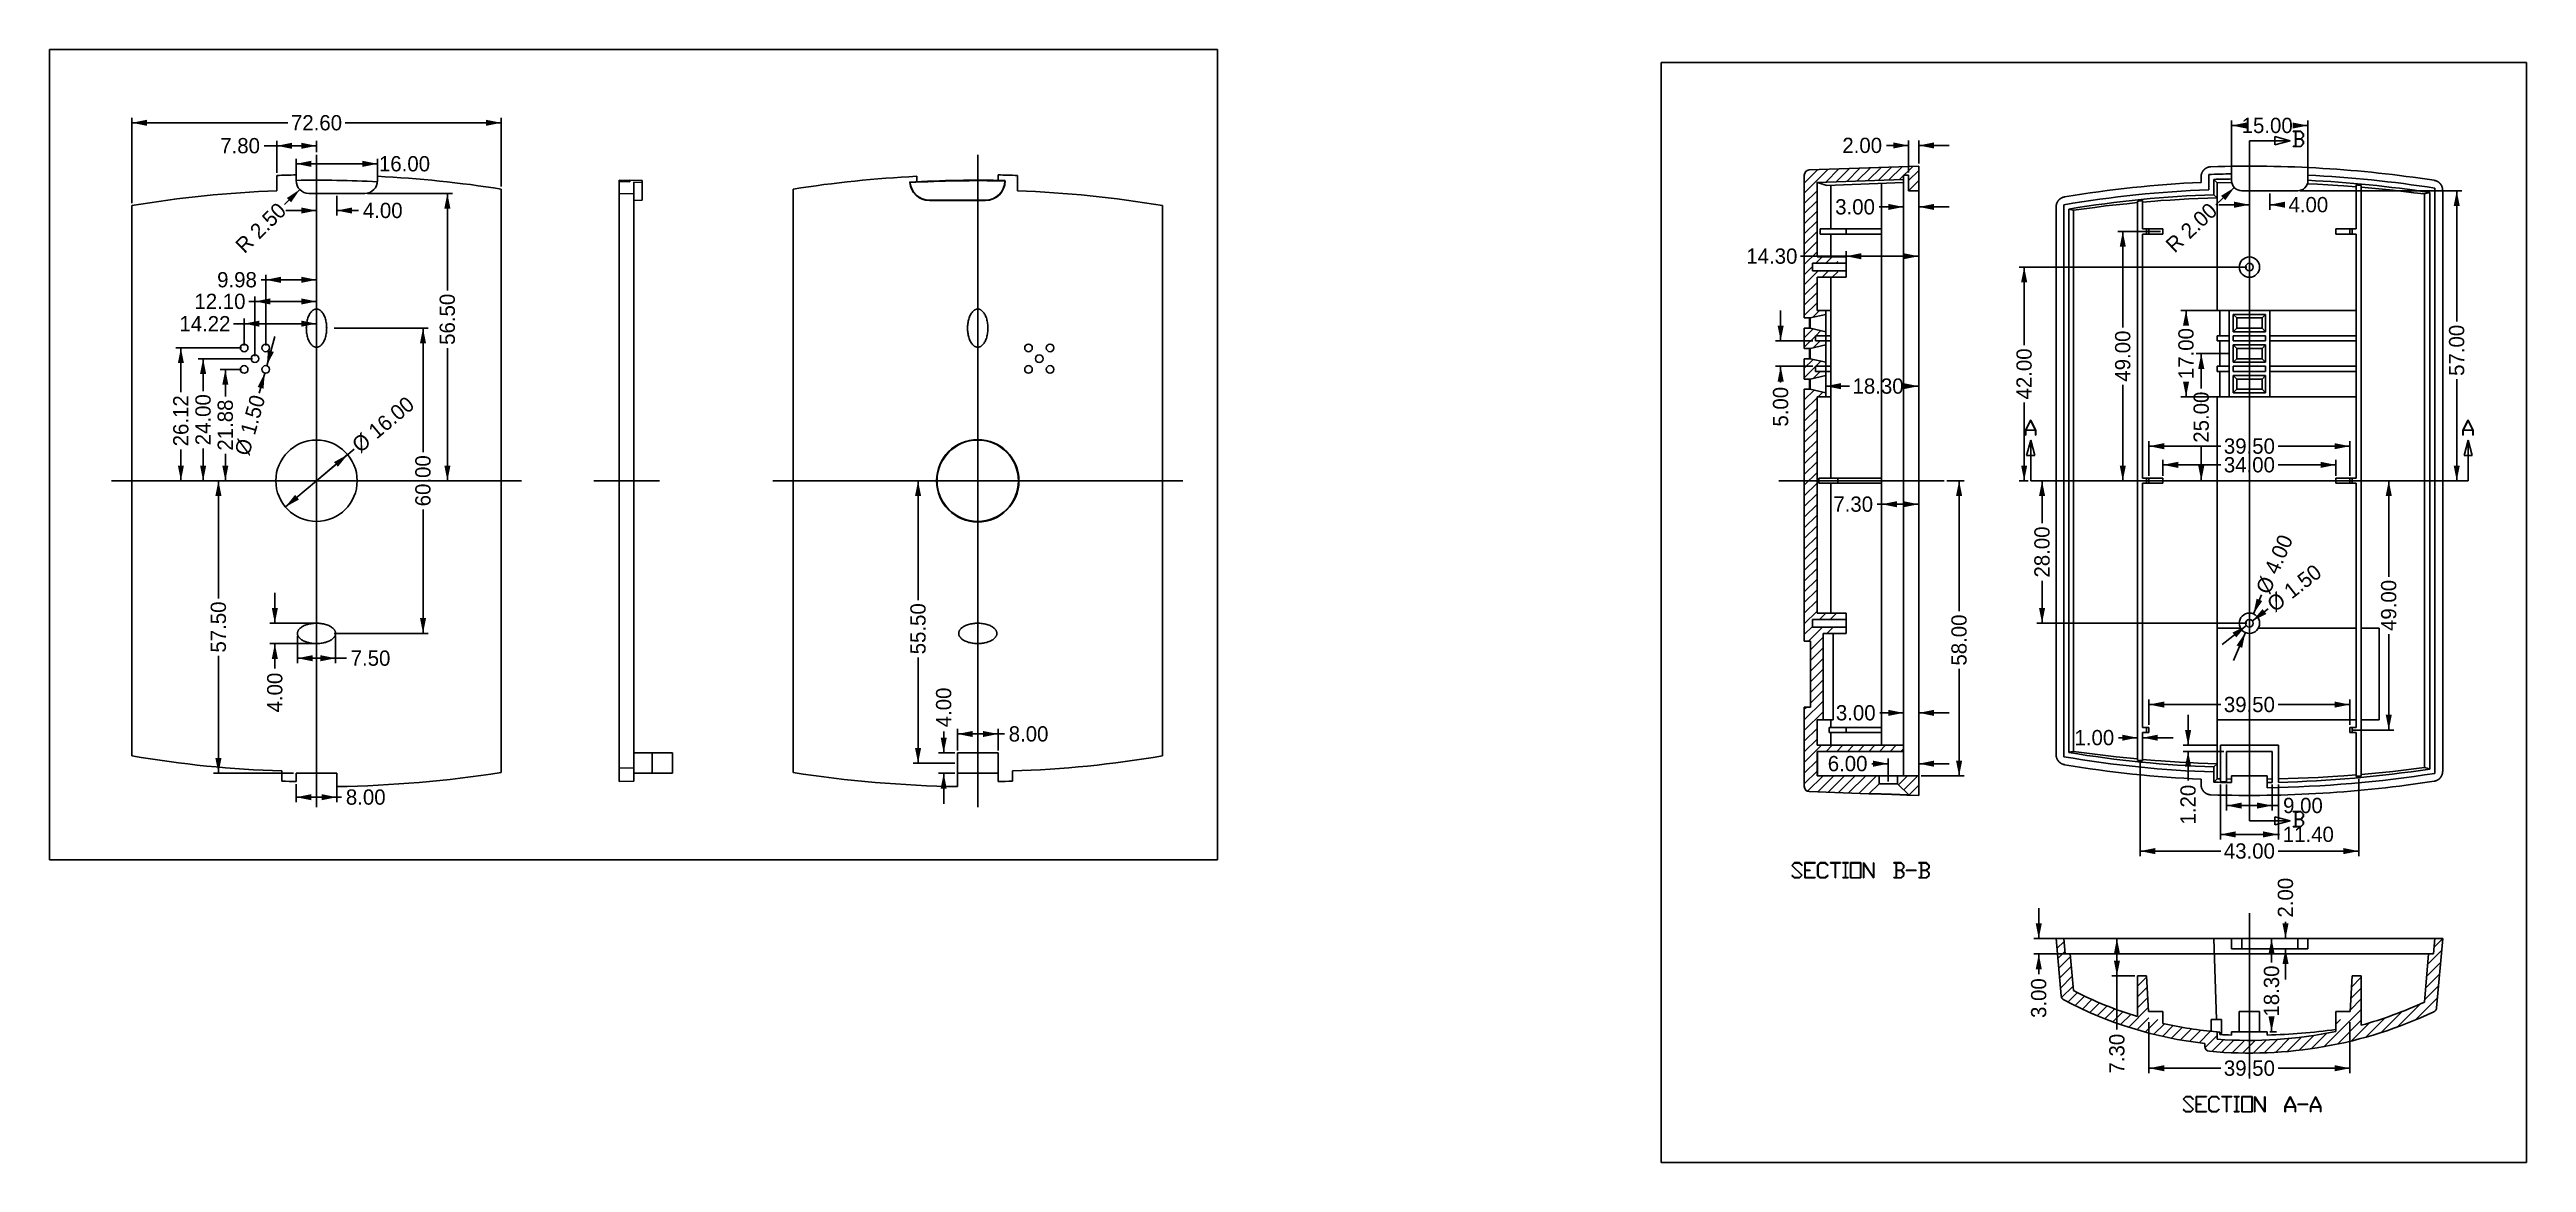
# Model space of a CAD drawing. Extents: x -152 to 334, y -134 to 85.
import ezdxf

# ---------------------------------------------------------------- set-up
doc = ezdxf.new("R2010")
doc.units = 0
doc.header["$MEASUREMENT"] = 0
doc.linetypes.add('DASHED', pattern=[0])
doc.linetypes.add('SOLID', pattern=[0])
doc.layers.add('254', color=7, linetype='SOLID')
doc.layers.add('255', color=7, linetype='SOLID')
doc.dimstyles.get("Standard").update_dxf_attribs({"dimtxt": 0.18, "dimasz": 0.18, "dimexe": 0.18, "dimexo": 0.0625, "dimgap": 0.09, "dimtad": 0, "dimtih": 1, "dimtoh": 1, "dimdec": 4, "dimzin": 0, "dimtxsty": 'STANDARD', "dimcen": 0.09, "dimazin": 3, "dimtfac": 1, "dimtdec": 4, "dimtofl": 0, "dimtmove": 0, "dimatfit": 3, "dimtolj": 1, "dimtzin": 0})

msp = doc.modelspace()

# ---------------------------------------------------------------- blocks, each defined once
blk = doc.blocks.new('*D0')
at = {"layer": '254', "color": 4, "linetype": 'SOLID'}
for p, q in [((26, -53), (26, -48.77)), ((26, -49.77), (34, -49.77)), ((34, -53), (34, -48.77)), ((34, -49.77), (34, -49.77)), ((34, -49.77), (35.24, -49.77))]:
    blk.add_line(p, q, dxfattribs=at)
for points in [[(29, -49.17), (29, -50.37), (26, -49.77)], [(31, -50.37), (31, -49.17), (34, -49.77)]]:
    blk.add_solid(points, dxfattribs=at)
at = {"layer": '254', "color": 4, "linetype": 'SOLID', "insert": (39.99, -49.77), "char_height": 3, "attachment_point": 5}
blk.add_mtext('{\\H3.000000;8.00}', dxfattribs=at)
blk = doc.blocks.new('*D1')
at = {"layer": '254', "color": 4, "linetype": 'SOLID'}
for p, q in [((25.5, -53.5), (22.31, -53.5)), ((23.31, -53.5), (23.31, -49.3)), ((25.5, -57.5), (22.31, -57.5)), ((23.31, -57.5), (23.31, -63.5))]:
    blk.add_line(p, q, dxfattribs=at)
for points in [[(22.71, -50.5), (23.91, -50.5), (23.31, -53.5)], [(23.91, -60.5), (22.71, -60.5), (23.31, -57.5)]]:
    blk.add_solid(points, dxfattribs=at)
at = {"layer": '254', "color": 4, "linetype": 'SOLID', "insert": (23.31, -44.55), "char_height": 3, "attachment_point": 5, "rotation": 90}
blk.add_mtext('{\\H3.000000;4.00}', dxfattribs=at)
blk = doc.blocks.new('*D2')
at = {"layer": '254', "color": 4, "linetype": 'SOLID'}
for p, q in [((21.5, 0), (17.27, 0)), ((18.27, 0), (18.27, -23.45)), ((18.27, -55.5), (18.27, -34.74)), ((25.5, -55.5), (17.27, -55.5))]:
    blk.add_line(p, q, dxfattribs=at)
for points in [[(18.87, -3), (17.67, -3), (18.27, 0)], [(17.67, -52.5), (18.87, -52.5), (18.27, -55.5)]]:
    blk.add_solid(points, dxfattribs=at)
at = {"layer": '254', "color": 4, "linetype": 'SOLID', "insert": (18.27, -29.09), "char_height": 3, "attachment_point": 5, "rotation": 90}
blk.add_mtext('{\\H3.000000;55.50}', dxfattribs=at)
blk = doc.blocks.new('*D3')
at = {"layer": '254', "color": 4, "linetype": 'SOLID'}
for p, q in [((-136.3, 54.58), (-136.3, 71.36)), ((-136.3, 70.36), (-105.64, 70.36)), ((-63.7, 70.36), (-94.36, 70.36)), ((-63.7, 57.85), (-63.7, 71.36))]:
    blk.add_line(p, q, dxfattribs=at)
for points in [[(-133.3, 70.96), (-133.3, 69.76), (-136.3, 70.36)], [(-66.7, 69.76), (-66.7, 70.96), (-63.7, 70.36)]]:
    blk.add_solid(points, dxfattribs=at)
at = {"layer": '254', "color": 4, "linetype": 'SOLID', "insert": (-100, 70.36), "char_height": 3, "attachment_point": 5}
blk.add_mtext('{\\H3.000000;72.60}', dxfattribs=at)
blk = doc.blocks.new('*D4')
at = {"layer": '254', "color": 4, "linetype": 'SOLID'}
for p, q in [((-107.8, 65.85), (-110.28, 65.85)), ((-107.8, 60.52), (-107.8, 66.85)), ((-107.8, 65.85), (-107.8, 65.85)), ((-100, 65.85), (-107.8, 65.85)), ((-100, 64.58), (-100, 66.85))]:
    blk.add_line(p, q, dxfattribs=at)
for points in [[(-104.8, 66.45), (-104.8, 65.25), (-107.8, 65.85)], [(-103, 65.25), (-103, 66.45), (-100, 65.85)]]:
    blk.add_solid(points, dxfattribs=at)
at = {"layer": '254', "color": 4, "linetype": 'SOLID', "insert": (-115.02, 65.85), "char_height": 3, "attachment_point": 5}
blk.add_mtext('{\\H3.000000;7.80}', dxfattribs=at)
blk = doc.blocks.new('*D5')
at = {"layer": '254', "color": 4, "linetype": 'SOLID'}
for p, q in [((-108.19, -28), (-108.19, -22)), ((-100.5, -28), (-109.19, -28)), ((-100.5, -32), (-109.19, -32)), ((-108.19, -32), (-108.19, -36.89))]:
    blk.add_line(p, q, dxfattribs=at)
for points in [[(-108.79, -25), (-107.59, -25), (-108.19, -28)], [(-107.59, -35), (-108.79, -35), (-108.19, -32)]]:
    blk.add_solid(points, dxfattribs=at)
at = {"layer": '254', "color": 4, "linetype": 'SOLID', "insert": (-108.19, -41.63), "char_height": 3, "attachment_point": 5, "rotation": 90}
blk.add_mtext('{\\H3.000000;4.00}', dxfattribs=at)
blk = doc.blocks.new('*D6')
at = {"layer": '254', "color": 4, "linetype": 'SOLID'}
for p, q in [((-103.75, -30.5), (-103.75, -35.88)), ((-96.25, -30.5), (-96.25, -35.88)), ((-103.75, -34.88), (-96.25, -34.88)), ((-96.25, -34.88), (-96.25, -34.88)), ((-96.25, -34.88), (-94.12, -34.88))]:
    blk.add_line(p, q, dxfattribs=at)
for points in [[(-100.75, -34.28), (-100.75, -35.48), (-103.75, -34.88)], [(-99.25, -35.48), (-99.25, -34.28), (-96.25, -34.88)]]:
    blk.add_solid(points, dxfattribs=at)
at = {"layer": '254', "color": 4, "linetype": 'SOLID', "insert": (-89.38, -34.88), "char_height": 3, "attachment_point": 5}
blk.add_mtext('{\\H3.000000;7.50}', dxfattribs=at)
blk = doc.blocks.new('*D7')
at = {"layer": '254', "color": 4, "linetype": 'SOLID'}
for p, q in [((-100, 56), (-100, 52.12)), ((-96, 56), (-96, 52.12)), ((-100, 53.12), (-106, 53.12)), ((-96, 53.12), (-91.73, 53.12))]:
    blk.add_line(p, q, dxfattribs=at)
for points in [[(-103, 52.52), (-103, 53.72), (-100, 53.12)], [(-93, 53.72), (-93, 52.52), (-96, 53.12)]]:
    blk.add_solid(points, dxfattribs=at)
at = {"layer": '254', "color": 4, "linetype": 'SOLID', "insert": (-86.98, 53.12), "char_height": 3, "attachment_point": 5}
blk.add_mtext('{\\H3.000000;4.00}', dxfattribs=at)
blk = doc.blocks.new('*D8')
at = {"layer": '254', "color": 4, "linetype": 'SOLID'}
for p, q in [((-104, -59.62), (-104, -63.19)), ((-104, -62.19), (-100, -62.19)), ((-100, -62.19), (-101.06, -62.19)), ((-101.06, -62.19), (-95.06, -62.19)), ((-96, -62.19), (-100, -62.19)), ((-96, -59.62), (-96, -63.19))]:
    blk.add_line(p, q, dxfattribs=at)
for points in [[(-101, -61.59), (-101, -62.79), (-104, -62.19)], [(-99, -62.79), (-99, -61.59), (-96, -62.19)]]:
    blk.add_solid(points, dxfattribs=at)
at = {"layer": '254', "color": 4, "linetype": 'SOLID', "insert": (-90.32, -62.19), "char_height": 3, "attachment_point": 5}
blk.add_mtext('{\\H3.000000;8.00}', dxfattribs=at)
blk = doc.blocks.new('*D9')
at = {"layer": '254', "color": 4, "linetype": 'SOLID'}
for p, q in [((-107.3, 0), (-120.28, 0)), ((-119.28, 0), (-119.28, -23.11)), ((-119.28, -57.5), (-119.28, -34.39)), ((-104.5, -57.5), (-120.28, -57.5))]:
    blk.add_line(p, q, dxfattribs=at)
for points in [[(-118.68, -3), (-119.88, -3), (-119.28, 0)], [(-119.88, -54.5), (-118.68, -54.5), (-119.28, -57.5)]]:
    blk.add_solid(points, dxfattribs=at)
at = {"layer": '254', "color": 4, "linetype": 'SOLID', "insert": (-119.28, -28.75), "char_height": 3, "attachment_point": 5, "rotation": 90}
blk.add_mtext('{\\H3.000000;57.50}', dxfattribs=at)
blk = doc.blocks.new('*D10')
at = {"layer": '254', "color": 4, "linetype": 'SOLID'}
blk.add_line((-103.28, 57.25), (-106.29, 54.3), dxfattribs=at)
blk.add_solid([(-105, 54.72), (-105.84, 55.57), (-103.28, 57.25)], dxfattribs=at)
at = {"layer": '254', "color": 4, "linetype": 'SOLID', "insert": (-110.96, 49.71), "char_height": 3, "attachment_point": 5, "rotation": 44.5009}
blk.add_mtext('{\\H3.000000;R 2.50}', dxfattribs=at)
blk = doc.blocks.new('*D11')
at = {"layer": '254', "color": 4, "linetype": 'SOLID'}
for p, q in [((-90, 56.5), (-73.27, 56.5)), ((-74.27, 56.5), (-74.27, 37.38)), ((-74.27, 0), (-74.27, 26.09)), ((-60.2, 0), (-75.27, 0))]:
    blk.add_line(p, q, dxfattribs=at)
for points in [[(-73.67, 53.5), (-74.87, 53.5), (-74.27, 56.5)], [(-74.87, 3), (-73.67, 3), (-74.27, 0)]]:
    blk.add_solid(points, dxfattribs=at)
at = {"layer": '254', "color": 4, "linetype": 'SOLID', "insert": (-74.27, 31.74), "char_height": 3, "attachment_point": 5, "rotation": 90}
blk.add_mtext('{\\H3.000000;56.50}', dxfattribs=at)
blk = doc.blocks.new('*D12')
at = {"layer": '254', "color": 4, "linetype": 'SOLID'}
for p, q in [((-96.5, 30), (-78.06, 30)), ((-79.06, 30), (-79.06, 5.64)), ((-79.06, -30), (-79.06, -5.64)), ((-96.5, -30), (-78.06, -30))]:
    blk.add_line(p, q, dxfattribs=at)
for points in [[(-78.46, 27), (-79.66, 27), (-79.06, 30)], [(-79.66, -27), (-78.46, -27), (-79.06, -30)]]:
    blk.add_solid(points, dxfattribs=at)
at = {"layer": '254', "color": 4, "linetype": 'SOLID', "insert": (-79.06, 0), "char_height": 3, "attachment_point": 5, "rotation": 90}
blk.add_mtext('{\\H3.000000;60.00}', dxfattribs=at)
blk = doc.blocks.new('*D13')
at = {"layer": '254', "color": 4, "linetype": 'SOLID'}
for p, q in [((-100, 0), (-92.58, 6.24)), ((-93.88, 5.15), (-100, 0)), ((-106.12, -5.15), (-100, 0))]:
    blk.add_line(p, q, dxfattribs=at)
for points in [[(-95.79, 2.76), (-96.56, 3.68), (-93.88, 5.15)], [(-104.21, -2.76), (-103.44, -3.68), (-106.12, -5.15)]]:
    blk.add_solid(points, dxfattribs=at)
at = {"layer": '254', "color": 4, "linetype": 'SOLID', "insert": (-86.89, 11.03), "char_height": 3, "attachment_point": 5, "rotation": 40.0638}
blk.add_mtext('{\\H3.000000;%%C 16.00}', dxfattribs=at)
blk = doc.blocks.new('*D14')
at = {"layer": '254', "color": 4, "linetype": 'SOLID'}
for p, q in [((-109.78, 22.6), (-108.16, 28.38)), ((-110.18, 21.16), (-111.28, 17.22))]:
    blk.add_line(p, q, dxfattribs=at)
for points in [[(-109.55, 25.65), (-108.39, 25.33), (-109.78, 22.6)], [(-110.41, 18.11), (-111.57, 18.43), (-110.18, 21.16)]]:
    blk.add_solid(points, dxfattribs=at)
at = {"layer": '254', "color": 4, "linetype": 'SOLID', "insert": (-113.05, 10.92), "char_height": 3, "attachment_point": 5, "rotation": 74.3646}
blk.add_mtext('{\\H3.000000;%%C 1.50}', dxfattribs=at)
blk = doc.blocks.new('*D15')
at = {"layer": '254', "color": 4, "linetype": 'SOLID'}
for p, q in [((-114.72, 26.12), (-127.66, 26.12)), ((-126.66, 26.12), (-126.66, 17.44)), ((-126.66, 0), (-126.66, 6.15)), ((-134.8, 0), (-125.66, 0))]:
    blk.add_line(p, q, dxfattribs=at)
for points in [[(-126.06, 23.12), (-127.26, 23.12), (-126.66, 26.12)], [(-127.26, 3), (-126.06, 3), (-126.66, 0)]]:
    blk.add_solid(points, dxfattribs=at)
at = {"layer": '254', "color": 4, "linetype": 'SOLID', "insert": (-126.66, 11.79), "char_height": 3, "attachment_point": 5, "rotation": 90}
blk.add_mtext('{\\H3.000000;26.12}', dxfattribs=at)
blk = doc.blocks.new('*D16')
at = {"layer": '254', "color": 4, "linetype": 'SOLID'}
for p, q in [((-112.6, 24), (-123.29, 24)), ((-122.29, 24), (-122.29, 17.64)), ((-122.29, 0), (-122.29, 6.36)), ((-134.8, 0), (-121.29, 0))]:
    blk.add_line(p, q, dxfattribs=at)
for points in [[(-121.69, 21), (-122.89, 21), (-122.29, 24)], [(-122.89, 3), (-121.69, 3), (-122.29, 0)]]:
    blk.add_solid(points, dxfattribs=at)
at = {"layer": '254', "color": 4, "linetype": 'SOLID', "insert": (-122.29, 12), "char_height": 3, "attachment_point": 5, "rotation": 90}
blk.add_mtext('{\\H3.000000;24.00}', dxfattribs=at)
blk = doc.blocks.new('*D17')
at = {"layer": '254', "color": 4, "linetype": 'SOLID'}
for p, q in [((-114.72, 21.88), (-118.92, 21.88)), ((-117.92, 21.88), (-117.92, 16.58)), ((-117.92, 0), (-117.92, 5.3)), ((-134.8, 0), (-116.92, 0))]:
    blk.add_line(p, q, dxfattribs=at)
for points in [[(-117.32, 18.88), (-118.52, 18.88), (-117.92, 21.88)], [(-118.52, 3), (-117.32, 3), (-117.92, 0)]]:
    blk.add_solid(points, dxfattribs=at)
at = {"layer": '254', "color": 4, "linetype": 'SOLID', "insert": (-117.92, 10.94), "char_height": 3, "attachment_point": 5, "rotation": 90}
blk.add_mtext('{\\H3.000000;21.88}', dxfattribs=at)
blk = doc.blocks.new('*D18')
at = {"layer": '254', "color": 4, "linetype": 'SOLID'}
for p, q in [((-114.22, 30.88), (-116.29, 30.88)), ((-114.22, 26.62), (-114.22, 31.88)), ((-114.22, 30.88), (-114.22, 30.88)), ((-100, 30.88), (-114.22, 30.88)), ((-100, 31.75), (-100, 29.88))]:
    blk.add_line(p, q, dxfattribs=at)
for points in [[(-111.22, 31.48), (-111.22, 30.28), (-114.22, 30.88)], [(-103, 30.28), (-103, 31.48), (-100, 30.88)]]:
    blk.add_solid(points, dxfattribs=at)
at = {"layer": '254', "color": 4, "linetype": 'SOLID', "insert": (-121.94, 30.88), "char_height": 3, "attachment_point": 5}
blk.add_mtext('{\\H3.000000;14.22}', dxfattribs=at)
blk = doc.blocks.new('*D19')
at = {"layer": '254', "color": 4, "linetype": 'SOLID'}
for p, q in [((-109.98, 39.5), (-110.89, 39.5)), ((-109.98, 26.62), (-109.98, 40.5)), ((-109.98, 39.5), (-109.98, 39.5)), ((-100, 39.5), (-109.98, 39.5)), ((-100, 32.75), (-100, 40.5))]:
    blk.add_line(p, q, dxfattribs=at)
for points in [[(-106.98, 40.1), (-106.98, 38.9), (-109.98, 39.5)], [(-103, 38.9), (-103, 40.1), (-100, 39.5)]]:
    blk.add_solid(points, dxfattribs=at)
at = {"layer": '254', "color": 4, "linetype": 'SOLID', "insert": (-115.63, 39.5), "char_height": 3, "attachment_point": 5}
blk.add_mtext('{\\H3.000000;9.98}', dxfattribs=at)
blk = doc.blocks.new('*D20')
at = {"layer": '254', "color": 4, "linetype": 'SOLID'}
for p, q in [((-112.1, 35.25), (-113.33, 35.25)), ((-112.1, 24.5), (-112.1, 36.25)), ((-112.1, 35.25), (-112.1, 35.25)), ((-100, 35.25), (-112.1, 35.25)), ((-100, 32.75), (-100, 36.25))]:
    blk.add_line(p, q, dxfattribs=at)
for points in [[(-109.1, 35.85), (-109.1, 34.65), (-112.1, 35.25)], [(-103, 34.65), (-103, 35.85), (-100, 35.25)]]:
    blk.add_solid(points, dxfattribs=at)
at = {"layer": '254', "color": 4, "linetype": 'SOLID', "insert": (-118.98, 35.25), "char_height": 3, "attachment_point": 5}
blk.add_mtext('{\\H3.000000;12.10}', dxfattribs=at)
blk = doc.blocks.new('*D21')
at = {"layer": '254', "color": 4, "linetype": 'SOLID'}
for p, q in [((-104, 59.62), (-104, 63.3)), ((-88, 59.34), (-88, 63.3)), ((-104, 62.3), (-88, 62.3)), ((-88, 62.3), (-88, 62.3)), ((-88, 62.3), (-88, 62.3))]:
    blk.add_line(p, q, dxfattribs=at)
for points in [[(-101, 62.9), (-101, 61.7), (-104, 62.3)], [(-91, 61.7), (-91, 62.9), (-88, 62.3)]]:
    blk.add_solid(points, dxfattribs=at)
at = {"layer": '254', "color": 4, "linetype": 'SOLID', "insert": (-82.7, 62.3), "char_height": 3, "attachment_point": 5}
blk.add_mtext('{\\H3.000000;16.00}', dxfattribs=at)
blk = doc.blocks.new('*D22')
at = {"layer": '255', "color": 4, "linetype": 'SOLID'}
for p, q in [((200.7, 44.14), (191.76, 44.14)), ((200.7, 40.5), (200.7, 45.14)), ((200.7, 44.14), (200.7, 44.14)), ((215, 44.14), (200.7, 44.14)), ((215, 40.5), (215, 45.14))]:
    blk.add_line(p, q, dxfattribs=at)
for points in [[(203.7, 44.74), (203.7, 43.54), (200.7, 44.14)], [(212, 43.54), (212, 44.74), (215, 44.14)]]:
    blk.add_solid(points, dxfattribs=at)
at = {"layer": '255', "color": 4, "linetype": 'SOLID', "insert": (186.12, 44.14), "char_height": 3, "attachment_point": 5}
blk.add_mtext('{\\H3.000000;14.30}', dxfattribs=at)
blk = doc.blocks.new('*D23')
at = {"layer": '255', "color": 4, "linetype": 'SOLID'}
for p, q in [((260.25, -106.4), (260.25, -116.47)), ((299.75, -106.4), (299.75, -116.47)), ((260.25, -115.47), (274.36, -115.47)), ((299.75, -115.47), (285.64, -115.47))]:
    blk.add_line(p, q, dxfattribs=at)
for points in [[(263.25, -114.87), (263.25, -116.07), (260.25, -115.47)], [(296.75, -116.07), (296.75, -114.87), (299.75, -115.47)]]:
    blk.add_solid(points, dxfattribs=at)
at = {"layer": '255', "color": 4, "linetype": 'SOLID', "insert": (280, -115.47), "char_height": 3, "attachment_point": 5}
blk.add_mtext('{\\H3.000000;39.50}', dxfattribs=at)
blk = doc.blocks.new('*D24')
at = {"layer": '255', "color": 4, "linetype": 'SOLID'}
for p, q in [((287.1, -90), (287.1, -86.7)), ((289, -90), (286.1, -90)), ((289, -92), (286.1, -92)), ((287.1, -92), (287.1, -98))]:
    blk.add_line(p, q, dxfattribs=at)
for points in [[(286.5, -87), (287.7, -87), (287.1, -90)], [(287.7, -95), (286.5, -95), (287.1, -92)]]:
    blk.add_solid(points, dxfattribs=at)
at = {"layer": '255', "color": 4, "linetype": 'SOLID', "insert": (287.1, -81.95), "char_height": 3, "attachment_point": 5, "rotation": 90}
blk.add_mtext('{\\H3.000000;2.00}', dxfattribs=at)
blk = doc.blocks.new('*D25')
at = {"layer": '255', "color": 4, "linetype": 'SOLID'}
for p, q in [((280.5, -90), (285.36, -90)), ((284.36, -90), (284.36, -94.66)), ((284.36, -108.3), (284.36, -105.95)), ((284, -108.3), (285.36, -108.3))]:
    blk.add_line(p, q, dxfattribs=at)
for points in [[(284.96, -93), (283.76, -93), (284.36, -90)], [(283.76, -105.3), (284.96, -105.3), (284.36, -108.3)]]:
    blk.add_solid(points, dxfattribs=at)
at = {"layer": '255', "color": 4, "linetype": 'SOLID', "insert": (284.36, -100.3), "char_height": 3, "attachment_point": 5, "rotation": 90}
blk.add_mtext('{\\H3.000000;18.30}', dxfattribs=at)
blk = doc.blocks.new('*D26')
at = {"layer": '255', "color": 4, "linetype": 'SOLID'}
for p, q in [((257.5, -90), (252.96, -90)), ((253.96, -90), (253.96, -97.3)), ((257.5, -97.3), (252.96, -97.3)), ((253.96, -97.3), (253.96, -97.3)), ((253.96, -97.3), (253.96, -107.86))]:
    blk.add_line(p, q, dxfattribs=at)
for points in [[(254.56, -93), (253.36, -93), (253.96, -90)], [(253.36, -94.3), (254.56, -94.3), (253.96, -97.3)]]:
    blk.add_solid(points, dxfattribs=at)
at = {"layer": '255', "color": 4, "linetype": 'SOLID', "insert": (253.96, -112.61), "char_height": 3, "attachment_point": 5, "rotation": 90}
blk.add_mtext('{\\H3.000000;7.30}', dxfattribs=at)
blk = doc.blocks.new('*D27')
at = {"layer": '255', "color": 4, "linetype": 'SOLID'}
for p, q in [((238.59, -90), (238.59, -84)), ((244.01, -90), (237.59, -90)), ((246, -93), (237.59, -93)), ((238.59, -93), (238.59, -96.95))]:
    blk.add_line(p, q, dxfattribs=at)
for points in [[(237.99, -87), (239.19, -87), (238.59, -90)], [(239.19, -96), (237.99, -96), (238.59, -93)]]:
    blk.add_solid(points, dxfattribs=at)
at = {"layer": '255', "color": 4, "linetype": 'SOLID', "insert": (238.59, -101.69), "char_height": 3, "attachment_point": 5, "rotation": 90}
blk.add_mtext('{\\H3.000000;3.00}', dxfattribs=at)
blk = doc.blocks.new('*D28')
at = {"layer": '255', "color": 4, "linetype": 'SOLID'}
for p, q in [((279.41, -28.46), (274.67, -32.15)), ((280.59, -27.54), (283.68, -25.14))]:
    blk.add_line(p, q, dxfattribs=at)
for points in [[(277.41, -30.78), (276.67, -29.83), (279.41, -28.46)], [(282.59, -25.22), (283.33, -26.17), (280.59, -27.54)]]:
    blk.add_solid(points, dxfattribs=at)
at = {"layer": '255', "color": 4, "linetype": 'SOLID', "insert": (288.84, -21.12), "char_height": 3, "attachment_point": 5, "rotation": 37.8883}
blk.add_mtext('{\\H3.000000;%%C 1.50}', dxfattribs=at)
blk = doc.blocks.new('*D29')
at = {"layer": '255', "color": 4, "linetype": 'SOLID'}
for p, q in [((280.79, -26.16), (282.38, -22.44)), ((279.21, -29.84), (276.85, -35.35))]:
    blk.add_line(p, q, dxfattribs=at)
for points in [[(281.42, -23.17), (282.52, -23.64), (280.79, -26.16)], [(278.58, -32.83), (277.48, -32.36), (279.21, -29.84)]]:
    blk.add_solid(points, dxfattribs=at)
at = {"layer": '255', "color": 4, "linetype": 'SOLID', "insert": (284.96, -16.42), "char_height": 3, "attachment_point": 5, "rotation": 66.815}
blk.add_mtext('{\\H3.000000;%%C 4.00}', dxfattribs=at)
blk = doc.blocks.new('*D30')
at = {"layer": '255', "color": 4, "linetype": 'SOLID'}
blk.add_line((277.04, 57.63), (273.39, 54.22), dxfattribs=at)
blk.add_solid([(275.26, 55.15), (274.44, 56.02), (277.04, 57.63)], dxfattribs=at)
at = {"layer": '255', "color": 4, "linetype": 'SOLID', "insert": (268.61, 49.75), "char_height": 3, "attachment_point": 5, "rotation": 43.0884}
blk.add_mtext('{\\H3.000000;R 2.00}', dxfattribs=at)
blk = doc.blocks.new('*D31')
at = {"layer": '255', "color": 4, "linetype": 'SOLID'}
for p, q in [((267.95, -52), (267.95, -46)), ((273.8, -52), (266.95, -52)), ((275, -53.2), (266.95, -53.2)), ((267.95, -53.2), (267.95, -58.92))]:
    blk.add_line(p, q, dxfattribs=at)
for points in [[(267.35, -49), (268.55, -49), (267.95, -52)], [(268.55, -56.2), (267.35, -56.2), (267.95, -53.2)]]:
    blk.add_solid(points, dxfattribs=at)
at = {"layer": '255', "color": 4, "linetype": 'SOLID', "insert": (267.95, -63.66), "char_height": 3, "attachment_point": 5, "rotation": 90}
blk.add_mtext('{\\H3.000000;1.20}', dxfattribs=at)
blk = doc.blocks.new('*D32')
at = {"layer": '255', "color": 4, "linetype": 'SOLID'}
for p, q in [((302.5, 0), (308.4, 0)), ((307.4, 0), (307.4, -18.86)), ((307.4, -49), (307.4, -30.14)), ((300.25, -49), (308.4, -49))]:
    blk.add_line(p, q, dxfattribs=at)
for points in [[(308, -3), (306.8, -3), (307.4, 0)], [(306.8, -46), (308, -46), (307.4, -49)]]:
    blk.add_solid(points, dxfattribs=at)
at = {"layer": '255', "color": 4, "linetype": 'SOLID', "insert": (307.4, -24.5), "char_height": 3, "attachment_point": 5, "rotation": 90}
blk.add_mtext('{\\H3.000000;49.00}', dxfattribs=at)
blk = doc.blocks.new('*D33')
at = {"layer": '255', "color": 4, "linetype": 'SOLID'}
for p, q in [((290, 57), (321.76, 57)), ((320.76, 57), (320.76, 31.28)), ((320.76, 0), (320.76, 19.99)), ((322.5, 0), (319.76, 0))]:
    blk.add_line(p, q, dxfattribs=at)
for points in [[(321.36, 54), (320.16, 54), (320.76, 57)], [(320.16, 3), (321.36, 3), (320.76, 0)]]:
    blk.add_solid(points, dxfattribs=at)
at = {"layer": '255', "color": 4, "linetype": 'SOLID', "insert": (320.76, 25.64), "char_height": 3, "attachment_point": 5, "rotation": 90}
blk.add_mtext('{\\H3.000000;57.00}', dxfattribs=at)
blk = doc.blocks.new('*D34')
at = {"layer": '255', "color": 4, "linetype": 'SOLID'}
for p, q in [((262.5, 49), (254.11, 49)), ((255.11, 49), (255.11, 30.14)), ((255.11, 0), (255.11, 18.86)), ((257.5, 0), (254.11, 0))]:
    blk.add_line(p, q, dxfattribs=at)
for points in [[(255.71, 46), (254.51, 46), (255.11, 49)], [(254.51, 3), (255.71, 3), (255.11, 0)]]:
    blk.add_solid(points, dxfattribs=at)
at = {"layer": '255', "color": 4, "linetype": 'SOLID', "insert": (255.11, 24.5), "char_height": 3, "attachment_point": 5, "rotation": 90}
blk.add_mtext('{\\H3.000000;49.00}', dxfattribs=at)
blk = doc.blocks.new('*D35')
at = {"layer": '255', "color": 4, "linetype": 'SOLID'}
for p, q in [((237.5, 0), (240.24, 0)), ((239.24, 0), (239.24, -8.36)), ((239.24, -28), (239.24, -19.64)), ((279.5, -28), (238.24, -28))]:
    blk.add_line(p, q, dxfattribs=at)
for points in [[(239.84, -3), (238.64, -3), (239.24, 0)], [(238.64, -25), (239.84, -25), (239.24, -28)]]:
    blk.add_solid(points, dxfattribs=at)
at = {"layer": '255', "color": 4, "linetype": 'SOLID', "insert": (239.24, -14), "char_height": 3, "attachment_point": 5, "rotation": 90}
blk.add_mtext('{\\H3.000000;28.00}', dxfattribs=at)
blk = doc.blocks.new('*D36')
at = {"layer": '255', "color": 4, "linetype": 'SOLID'}
for p, q in [((279.5, 42), (234.72, 42)), ((235.72, 42), (235.72, 26.64)), ((235.72, 0), (235.72, 15.36)), ((236.5, 0), (234.72, 0))]:
    blk.add_line(p, q, dxfattribs=at)
for points in [[(236.32, 39), (235.12, 39), (235.72, 42)], [(235.12, 3), (236.32, 3), (235.72, 0)]]:
    blk.add_solid(points, dxfattribs=at)
at = {"layer": '255', "color": 4, "linetype": 'SOLID', "insert": (235.72, 21), "char_height": 3, "attachment_point": 5, "rotation": 90}
blk.add_mtext('{\\H3.000000;42.00}', dxfattribs=at)
blk = doc.blocks.new('*D37')
at = {"layer": '255', "color": 4, "linetype": 'SOLID'}
for p, q in [((276, 33.5), (266.55, 33.5)), ((267.55, 33.5), (267.55, 30.64)), ((276, 16.5), (266.55, 16.5)), ((267.55, 16.5), (267.55, 19.36))]:
    blk.add_line(p, q, dxfattribs=at)
for points in [[(268.15, 30.5), (266.95, 30.5), (267.55, 33.5)], [(266.95, 19.5), (268.15, 19.5), (267.55, 16.5)]]:
    blk.add_solid(points, dxfattribs=at)
at = {"layer": '255', "color": 4, "linetype": 'SOLID', "insert": (267.55, 25), "char_height": 3, "attachment_point": 5, "rotation": 90}
blk.add_mtext('{\\H3.000000;17.00}', dxfattribs=at)
blk = doc.blocks.new('*D38')
at = {"layer": '255', "color": 4, "linetype": 'SOLID'}
for p, q in [((276, 25), (269.54, 25)), ((270.54, 25), (270.54, 18.14)), ((270.54, 0), (270.54, 6.86)), ((258.5, 0), (271.54, 0))]:
    blk.add_line(p, q, dxfattribs=at)
for points in [[(271.14, 22), (269.94, 22), (270.54, 25)], [(269.94, 3), (271.14, 3), (270.54, 0)]]:
    blk.add_solid(points, dxfattribs=at)
at = {"layer": '255', "color": 4, "linetype": 'SOLID', "insert": (270.54, 12.5), "char_height": 3, "attachment_point": 5, "rotation": 90}
blk.add_mtext('{\\H3.000000;25.00}', dxfattribs=at)
blk = doc.blocks.new('*D39')
at = {"layer": '255', "color": 4, "linetype": 'SOLID'}
for p, q in [((258, -50.5), (254.26, -50.5)), ((258, -50), (258, -51.5)), ((259, -50), (259, -51.5)), ((259, -50.5), (265, -50.5))]:
    blk.add_line(p, q, dxfattribs=at)
for points in [[(255, -51.1), (255, -49.9), (258, -50.5)], [(262, -49.9), (262, -51.1), (259, -50.5)]]:
    blk.add_solid(points, dxfattribs=at)
at = {"layer": '255', "color": 4, "linetype": 'SOLID', "insert": (249.52, -50.5), "char_height": 3, "attachment_point": 5}
blk.add_mtext('{\\H3.000000;1.00}', dxfattribs=at)
blk = doc.blocks.new('*D40')
at = {"layer": '255', "color": 4, "linetype": 'SOLID'}
for p, q in [((258.5, -55.47), (258.5, -73.79)), ((301.5, -58.56), (301.5, -73.79)), ((258.5, -72.79), (274.36, -72.79)), ((301.5, -72.79), (285.64, -72.79))]:
    blk.add_line(p, q, dxfattribs=at)
for points in [[(261.5, -72.19), (261.5, -73.39), (258.5, -72.79)], [(298.5, -73.39), (298.5, -72.19), (301.5, -72.79)]]:
    blk.add_solid(points, dxfattribs=at)
at = {"layer": '255', "color": 4, "linetype": 'SOLID', "insert": (280, -72.79), "char_height": 3, "attachment_point": 5}
blk.add_mtext('{\\H3.000000;43.00}', dxfattribs=at)
blk = doc.blocks.new('*D41')
at = {"layer": '255', "color": 4, "linetype": 'SOLID'}
for p, q in [((274.3, -59.67), (274.3, -70.51)), ((285.7, -59.67), (285.7, -70.51)), ((274.3, -69.51), (285.7, -69.51)), ((285.7, -69.51), (285.7, -69.51)), ((285.7, -69.51), (285.95, -69.51))]:
    blk.add_line(p, q, dxfattribs=at)
for points in [[(277.3, -68.91), (277.3, -70.11), (274.3, -69.51)], [(282.7, -70.11), (282.7, -68.91), (285.7, -69.51)]]:
    blk.add_solid(points, dxfattribs=at)
at = {"layer": '255', "color": 4, "linetype": 'SOLID', "insert": (291.59, -69.51), "char_height": 3, "attachment_point": 5}
blk.add_mtext('{\\H3.000000;11.40}', dxfattribs=at)
blk = doc.blocks.new('*D42')
at = {"layer": '255', "color": 4, "linetype": 'SOLID'}
for p, q in [((275.5, -59.7), (275.5, -64.84)), ((284.5, -59.7), (284.5, -64.84)), ((275.5, -63.84), (284.5, -63.84)), ((284.5, -63.84), (284.5, -63.84)), ((284.5, -63.84), (285.79, -63.84))]:
    blk.add_line(p, q, dxfattribs=at)
for points in [[(278.5, -63.24), (278.5, -64.44), (275.5, -63.84)], [(281.5, -64.44), (281.5, -63.24), (284.5, -63.84)]]:
    blk.add_solid(points, dxfattribs=at)
at = {"layer": '255', "color": 4, "linetype": 'SOLID', "insert": (290.53, -63.84), "char_height": 3, "attachment_point": 5}
blk.add_mtext('{\\H3.000000;9.00}', dxfattribs=at)
blk = doc.blocks.new('*D43')
at = {"layer": '255', "color": 4, "linetype": 'SOLID'}
for p, q in [((260.25, -48), (260.25, -42.99)), ((299.75, -48), (299.75, -42.99)), ((260.25, -43.99), (274.36, -43.99)), ((299.75, -43.99), (285.64, -43.99))]:
    blk.add_line(p, q, dxfattribs=at)
for points in [[(263.25, -43.39), (263.25, -44.59), (260.25, -43.99)], [(296.75, -44.59), (296.75, -43.39), (299.75, -43.99)]]:
    blk.add_solid(points, dxfattribs=at)
at = {"layer": '255', "color": 4, "linetype": 'SOLID', "insert": (280, -43.99), "char_height": 3, "attachment_point": 5}
blk.add_mtext('{\\H3.000000;39.50}', dxfattribs=at)
blk = doc.blocks.new('*D44')
at = {"layer": '255', "color": 4, "linetype": 'SOLID'}
for p, q in [((260.25, 1), (260.25, 7.8)), ((260.25, 6.8), (274.36, 6.8)), ((299.75, 6.8), (285.64, 6.8)), ((299.75, 1), (299.75, 7.8))]:
    blk.add_line(p, q, dxfattribs=at)
for points in [[(263.25, 7.4), (263.25, 6.2), (260.25, 6.8)], [(296.75, 6.2), (296.75, 7.4), (299.75, 6.8)]]:
    blk.add_solid(points, dxfattribs=at)
at = {"layer": '255', "color": 4, "linetype": 'SOLID', "insert": (280, 6.8), "char_height": 3, "attachment_point": 5}
blk.add_mtext('{\\H3.000000;39.50}', dxfattribs=at)
blk = doc.blocks.new('*D45')
at = {"layer": '255', "color": 4, "linetype": 'SOLID'}
for p, q in [((263, 1), (263, 4.13)), ((263, 3.13), (274.36, 3.13)), ((297, 3.13), (285.64, 3.13)), ((297, 1), (297, 4.13))]:
    blk.add_line(p, q, dxfattribs=at)
for points in [[(266, 3.73), (266, 2.53), (263, 3.13)], [(294, 2.53), (294, 3.73), (297, 3.13)]]:
    blk.add_solid(points, dxfattribs=at)
at = {"layer": '255', "color": 4, "linetype": 'SOLID', "insert": (280, 3.13), "char_height": 3, "attachment_point": 5}
blk.add_mtext('{\\H3.000000;34.00}', dxfattribs=at)
blk = doc.blocks.new('*D46')
at = {"layer": '255', "color": 4, "linetype": 'SOLID'}
for p, q in [((280, 54.26), (274, 54.26)), ((280, 56.5), (280, 53.26)), ((284, 56.5), (284, 53.26)), ((284, 54.26), (286.85, 54.26))]:
    blk.add_line(p, q, dxfattribs=at)
for points in [[(277, 53.66), (277, 54.86), (280, 54.26)], [(287, 54.86), (287, 53.66), (284, 54.26)]]:
    blk.add_solid(points, dxfattribs=at)
at = {"layer": '255', "color": 4, "linetype": 'SOLID', "insert": (291.59, 54.26), "char_height": 3, "attachment_point": 5}
blk.add_mtext('{\\H3.000000;4.00}', dxfattribs=at)
blk = doc.blocks.new('*D47')
at = {"layer": '255', "color": 4, "linetype": 'SOLID'}
for p, q in [((276.5, 59.82), (276.5, 70.83)), ((276.5, 69.83), (277.86, 69.83)), ((291.5, 69.83), (289.15, 69.83)), ((291.5, 59.57), (291.5, 70.83))]:
    blk.add_line(p, q, dxfattribs=at)
for points in [[(279.5, 70.43), (279.5, 69.23), (276.5, 69.83)], [(288.5, 69.23), (288.5, 70.43), (291.5, 69.83)]]:
    blk.add_solid(points, dxfattribs=at)
at = {"layer": '255', "color": 4, "linetype": 'SOLID', "insert": (283.5, 69.83), "char_height": 3, "attachment_point": 5}
blk.add_mtext('{\\H3.000000;15.00}', dxfattribs=at)
blk = doc.blocks.new('*D48')
at = {"layer": '255', "color": 4, "linetype": 'SOLID'}
for p, q in [((213, 65.91), (208.63, 65.91)), ((213, 60.57), (213, 66.91)), ((215, 62.35), (215, 66.91)), ((215, 65.91), (221, 65.91))]:
    blk.add_line(p, q, dxfattribs=at)
for points in [[(210, 65.31), (210, 66.51), (213, 65.91)], [(218, 66.51), (218, 65.31), (215, 65.91)]]:
    blk.add_solid(points, dxfattribs=at)
at = {"layer": '255', "color": 4, "linetype": 'SOLID', "insert": (203.88, 65.91), "char_height": 3, "attachment_point": 5}
blk.add_mtext('{\\H3.000000;2.00}', dxfattribs=at)
blk = doc.blocks.new('*D49')
at = {"layer": '255', "color": 4, "linetype": 'SOLID'}
for p, q in [((187.85, 27.5), (187.85, 33.5)), ((194.2, 27.5), (186.85, 27.5)), ((194.2, 22.5), (186.85, 22.5)), ((187.85, 22.5), (187.85, 19.29))]:
    blk.add_line(p, q, dxfattribs=at)
for points in [[(187.25, 30.5), (188.45, 30.5), (187.85, 27.5)], [(188.45, 19.5), (187.25, 19.5), (187.85, 22.5)]]:
    blk.add_solid(points, dxfattribs=at)
at = {"layer": '255', "color": 4, "linetype": 'SOLID', "insert": (187.85, 14.55), "char_height": 3, "attachment_point": 5, "rotation": 90}
blk.add_mtext('{\\H3.000000;5.00}', dxfattribs=at)
blk = doc.blocks.new('*D50')
at = {"layer": '255', "color": 4, "linetype": 'SOLID'}
for p, q in [((220.5, 0), (223.93, 0)), ((222.93, 0), (222.93, -25.66)), ((222.93, -58), (222.93, -36.95)), ((215.5, -58), (223.93, -58))]:
    blk.add_line(p, q, dxfattribs=at)
for points in [[(223.53, -3), (222.33, -3), (222.93, 0)], [(222.33, -55), (223.53, -55), (222.93, -58)]]:
    blk.add_solid(points, dxfattribs=at)
at = {"layer": '255', "color": 4, "linetype": 'SOLID', "insert": (222.93, -31.31), "char_height": 3, "attachment_point": 5, "rotation": 90}
blk.add_mtext('{\\H3.000000;58.00}', dxfattribs=at)
blk = doc.blocks.new('*D51')
at = {"layer": '255', "color": 4, "linetype": 'SOLID'}
for p, q in [((209, -55.61), (205.75, -55.61)), ((209, -59.08), (209, -54.61)), ((215, -61.35), (215, -54.61)), ((215, -55.61), (221, -55.61))]:
    blk.add_line(p, q, dxfattribs=at)
for points in [[(206, -56.21), (206, -55.01), (209, -55.61)], [(218, -55.01), (218, -56.21), (215, -55.61)]]:
    blk.add_solid(points, dxfattribs=at)
at = {"layer": '255', "color": 4, "linetype": 'SOLID', "insert": (201.01, -55.61), "char_height": 3, "attachment_point": 5}
blk.add_mtext('{\\H3.000000;6.00}', dxfattribs=at)
blk = doc.blocks.new('*D52')
at = {"layer": '255', "color": 4, "linetype": 'SOLID'}
for p, q in [((212, -45.62), (207.35, -45.62)), ((212, -51.5), (212, -44.62)), ((215, -51.5), (215, -44.62)), ((215, -45.62), (221, -45.62))]:
    blk.add_line(p, q, dxfattribs=at)
for points in [[(209, -46.22), (209, -45.02), (212, -45.62)], [(218, -45.02), (218, -46.22), (215, -45.62)]]:
    blk.add_solid(points, dxfattribs=at)
at = {"layer": '255', "color": 4, "linetype": 'SOLID', "insert": (202.61, -45.62), "char_height": 3, "attachment_point": 5}
blk.add_mtext('{\\H3.000000;3.00}', dxfattribs=at)
blk = doc.blocks.new('*D53')
at = {"layer": '255', "color": 4, "linetype": 'SOLID'}
for p, q in [((207.7, -4.61), (206.85, -4.61)), ((207.7, -1), (207.7, -5.61)), ((207.7, -4.61), (207.7, -4.61)), ((215, -4.61), (207.7, -4.61)), ((215, -0.5), (215, -5.61))]:
    blk.add_line(p, q, dxfattribs=at)
for points in [[(210.7, -4.01), (210.7, -5.21), (207.7, -4.61)], [(212, -5.21), (212, -4.01), (215, -4.61)]]:
    blk.add_solid(points, dxfattribs=at)
at = {"layer": '255', "color": 4, "linetype": 'SOLID', "insert": (202.11, -4.61), "char_height": 3, "attachment_point": 5}
blk.add_mtext('{\\H3.000000;7.30}', dxfattribs=at)
blk = doc.blocks.new('*D54')
at = {"layer": '255', "color": 4, "linetype": 'SOLID'}
for p, q in [((196.7, 20.2), (196.7, 17.6)), ((215, 21), (215, 17.6)), ((196.7, 18.6), (201.36, 18.6)), ((215, 18.6), (212.65, 18.6))]:
    blk.add_line(p, q, dxfattribs=at)
for points in [[(199.7, 19.2), (199.7, 18), (196.7, 18.6)], [(212, 18), (212, 19.2), (215, 18.6)]]:
    blk.add_solid(points, dxfattribs=at)
at = {"layer": '255', "color": 4, "linetype": 'SOLID', "insert": (207, 18.6), "char_height": 3, "attachment_point": 5}
blk.add_mtext('{\\H3.000000;18.30}', dxfattribs=at)
blk = doc.blocks.new('*D55')
at = {"layer": '255', "color": 4, "linetype": 'SOLID'}
for p, q in [((212, 53.83), (207.22, 53.83)), ((212, 56.09), (212, 52.83)), ((215, 56.5), (215, 52.83)), ((215, 53.83), (221, 53.83))]:
    blk.add_line(p, q, dxfattribs=at)
for points in [[(209, 53.23), (209, 54.43), (212, 53.83)], [(218, 54.43), (218, 53.23), (215, 53.83)]]:
    blk.add_solid(points, dxfattribs=at)
at = {"layer": '255', "color": 4, "linetype": 'SOLID', "insert": (202.48, 53.83), "char_height": 3, "attachment_point": 5}
blk.add_mtext('{\\H3.000000;3.00}', dxfattribs=at)

# ---------------------------------------------------------------- dimensions: what is measured, and where the dimension line sits
at = {"layer": '254', "color": 4, "linetype": 'SOLID'}
for base, p1, p2, picture, middle in [((-100, 70.362), (-136.3, 53.982), (-63.7, 57.245), '*D3', (-100, 70.362)), ((-115.024, 65.85), (-107.8, 59.921), (-100, 63.977), '*D4', (-115.024, 65.85)), ((-82.7028, 62.3046), (-104, 59.016), (-88.0049, 58.7441), '*D21', (-82.7028, 62.3046)), ((-86.981, 53.12), (-100, 56.6), (-96, 56.6), '*D7', (-86.981, 53.12)), ((-115.634, 39.496), (-109.979, 26.021), (-100, 32.15), '*D19', (-115.634, 39.496)), ((-118.978, 35.252), (-112.1, 23.9), (-100, 32.15), '*D20', (-118.978, 35.252)), ((-121.936, 30.879), (-114.221, 26.021), (-100, 32.35), '*D18', (-121.936, 30.879)), ((-89.38, -34.883), (-103.75, -29.9), (-96.25, -29.9), '*D6', (-89.38, -34.883)), ((39.985, -49.766), (26, -53.6), (34, -53.6), '*D0', (39.985, -49.766)), ((-90.318, -62.193), (-104, -59.016), (-96, -59.016), '*D8', (-90.318, -62.193))]:
    dim = msp.add_linear_dim(base=base, p1=p1, p2=p2, dimstyle='STANDARD', override={"dimtxt": 3, "dimasz": 3, "dimexe": 1, "dimexo": 0.6, "dimdec": 2, "dimzin": 1, "dimtp": 0.05, "dimtm": 0.05, "dimtfac": 1.25, "dimtdec": 2, "dimtzin": 1}, dxfattribs=at)
    dim.commit()
    dim.dimension.update_dxf_attribs({"geometry": picture, "text_midpoint": middle})
dim = msp.add_radius_dim(center=(-101.5, 59), mpoint=(-103.283, 57.248), dimstyle='STANDARD', override={"dimtxt": 3, "dimasz": 3, "dimexe": 2.5, "dimexo": 1, "dimtih": 0, "dimtoh": 0, "dimdec": 2, "dimzin": 1, "dimse1": 1, "dimse2": 1, "dimsd2": 1, "dimtp": 0.05, "dimtm": 0.05, "dimtfac": 1.25, "dimtdec": 2, "dimtzin": 1}, dxfattribs=at)
dim.commit()
dim.dimension.update_dxf_attribs({"geometry": '*D10', "text_midpoint": (-110.955, 49.708), "text_rotation": 44.50095})
for base, p1, p2, picture, middle in [((-74.271, 31.738), (-59.6, 0), (-90.6, 56.5), '*D11', (-74.271, 31.738)), ((-79.055, 0), (-97.1, -30), (-97.1, 30), '*D12', (-79.055, 0)), ((-126.663, 11.791), (-135.4, 0), (-114.121, 26.121), '*D15', (-126.663, 11.791)), ((-122.291, 12), (-135.4, 0), (-112, 24), '*D16', (-122.291, 12)), ((-117.918, 10.939), (-135.4, 0), (-114.121, 21.879), '*D17', (-117.918, 10.939)), ((-119.278, -28.75), (-103.9, -57.5), (-106.7, 0), '*D9', (-119.278, -28.75)), ((18.271, -29.094), (26.1, -55.5), (22.1, 0), '*D2', (18.271, -29.094)), ((-108.195, -41.63), (-99.9, -32), (-99.9, -28), '*D5', (-108.195, -41.63)), ((23.309, -44.555), (26.1, -57.5), (26.1, -53.5), '*D1', (23.309, -44.555))]:
    dim = msp.add_linear_dim(base=base, p1=p1, p2=p2, angle=90, dimstyle='STANDARD', override={"dimtxt": 3, "dimasz": 3, "dimexe": 1, "dimexo": 0.6, "dimtih": 0, "dimtoh": 0, "dimdec": 2, "dimzin": 1, "dimtp": 0.05, "dimtm": 0.05, "dimtfac": 1.25, "dimtdec": 2, "dimtzin": 1}, dxfattribs=at)
    dim.commit()
    dim.dimension.update_dxf_attribs({"geometry": picture, "text_midpoint": middle, "text_rotation": 90})
for p1, p2, picture, middle, turn in [((-109.777, 22.601), (-110.181, 21.156), '*D14', (-113.047, 10.917), 74.36463), ((-106.123, -5.149), (-93.877, 5.149), '*D13', (-86.886, 11.029), 40.06385)]:
    dim = msp.add_diameter_dim_2p(p1=p1, p2=p2, dimstyle='STANDARD', override={"dimtxt": 3, "dimasz": 3, "dimexe": 2.5, "dimexo": 1, "dimtih": 0, "dimtoh": 0, "dimdec": 2, "dimzin": 1, "dimse1": 1, "dimse2": 1, "dimtp": 0.05, "dimtm": 0.05, "dimtfac": 1.25, "dimtdec": 2, "dimtzin": 1}, dxfattribs=at)
    dim.commit()
    dim.dimension.update_dxf_attribs({"geometry": picture, "text_midpoint": middle, "text_rotation": turn})
at = {"layer": '255', "color": 4, "linetype": 'SOLID'}
for base, p1, p2, picture, middle in [((283.503, 69.827), (276.5, 59.222), (291.5, 58.968), '*D47', (283.503, 69.827)), ((203.885, 65.912), (213, 59.969), (215, 61.75), '*D48', (203.885, 65.912)), ((202.479, 53.83), (212, 56.693), (215, 57.1), '*D55', (202.479, 53.83)), ((291.592, 54.258), (280, 57.1), (284, 57.1), '*D46', (291.592, 54.258)), ((186.119, 44.142), (200.7, 39.9), (215, 39.9), '*D22', (186.119, 44.142)), ((207.003, 18.601), (196.7, 20.8), (215, 21.6), '*D54', (207.003, 18.601)), ((280, 6.805), (260.25, 0.4), (299.75, 0.4), '*D44', (280, 6.805)), ((280, 3.135), (263, 0.4), (297, 0.4), '*D45', (280, 3.135)), ((202.106, -4.613), (207.7, -0.4), (215, 0.1), '*D53', (202.106, -4.613)), ((202.608, -45.617), (212, -52.1), (215, -52.1), '*D52', (202.608, -45.617)), ((280, -43.985), (260.25, -48.6), (299.75, -48.6), '*D43', (280, -43.985)), ((249.518, -50.499), (258, -49.4), (259, -49.4), '*D39', (249.518, -50.499)), ((201.008, -55.612), (209, -59.678), (215, -61.95), '*D51', (201.008, -55.612)), ((280, -72.795), (258.5, -54.866), (301.5, -57.963), '*D40', (280, -72.795)), ((291.591, -69.515), (274.3, -59.075), (285.7, -59.075), '*D41', (291.591, -69.515)), ((290.533, -63.838), (275.5, -59.101), (284.5, -59.101), '*D42', (290.533, -63.838)), ((280, -115.473), (260.25, -105.8), (299.75, -105.8), '*D23', (280, -115.473))]:
    dim = msp.add_linear_dim(base=base, p1=p1, p2=p2, dimstyle='STANDARD', override={"dimtxt": 3, "dimasz": 3, "dimexe": 1, "dimexo": 0.6, "dimdec": 2, "dimzin": 1, "dimtp": 0.05, "dimtm": 0.05, "dimtfac": 1.25, "dimtdec": 2, "dimtzin": 1}, dxfattribs=at)
    dim.commit()
    dim.dimension.update_dxf_attribs({"geometry": picture, "text_midpoint": middle})
dim = msp.add_radius_dim(center=(278.5, 59), mpoint=(277.039, 57.634), dimstyle='STANDARD', override={"dimtxt": 3, "dimasz": 3, "dimexe": 2.5, "dimexo": 1, "dimtih": 0, "dimtoh": 0, "dimdec": 2, "dimzin": 1, "dimse1": 1, "dimse2": 1, "dimsd2": 1, "dimtp": 0.05, "dimtm": 0.05, "dimtfac": 1.25, "dimtdec": 2, "dimtzin": 1}, dxfattribs=at)
dim.commit()
dim.dimension.update_dxf_attribs({"geometry": '*D30', "text_midpoint": (268.613, 49.751), "text_rotation": 43.08844})
for base, p1, p2, picture, middle in [((320.759, 25.636), (323.1, 0), (289.4, 57), '*D33', (320.759, 25.636)), ((255.109, 24.5), (258.1, 0), (263.1, 49), '*D34', (255.109, 24.5)), ((235.725, 21), (237.1, 0), (280.1, 42), '*D36', (235.725, 21)), ((187.854, 14.55), (194.8, 22.5), (194.8, 27.5), '*D49', (187.854, 14.55)), ((267.547, 25), (276.6, 16.5), (276.6, 33.5), '*D37', (267.547, 25)), ((270.536, 12.5), (257.9, 0), (276.6, 25), '*D38', (270.536, 12.5)), ((222.926, -31.307), (214.9, -58), (219.9, 0), '*D50', (222.926, -31.307)), ((239.244, -14), (280.1, -28), (236.9, 0), '*D35', (239.244, -14)), ((307.397, -24.5), (299.65, -49), (301.9, 0), '*D32', (307.397, -24.5)), ((267.946, -63.661), (275.6, -53.2), (274.4, -52), '*D31', (267.946, -63.661)), ((287.096, -81.954), (289.6, -92), (289.6, -90), '*D24', (287.096, -81.954)), ((238.593, -101.693), (246.6, -93), (244.61, -90), '*D27', (238.593, -101.693)), ((253.958, -112.606), (258.1, -97.3), (258.1, -90), '*D26', (253.958, -112.606)), ((284.364, -100.303), (283.4, -108.3), (279.9, -90), '*D25', (284.364, -100.303))]:
    dim = msp.add_linear_dim(base=base, p1=p1, p2=p2, angle=90, dimstyle='STANDARD', override={"dimtxt": 3, "dimasz": 3, "dimexe": 1, "dimexo": 0.6, "dimtih": 0, "dimtoh": 0, "dimdec": 2, "dimzin": 1, "dimtp": 0.05, "dimtm": 0.05, "dimtfac": 1.25, "dimtdec": 2, "dimtzin": 1}, dxfattribs=at)
    dim.commit()
    dim.dimension.update_dxf_attribs({"geometry": picture, "text_midpoint": middle, "text_rotation": 90})
for p1, p2, picture, middle, turn in [((279.213, -29.838), (280.787, -26.162), '*D29', (284.959, -16.422), 66.81499), ((279.408, -28.461), (280.592, -27.539), '*D28', (288.843, -21.119), 37.88827)]:
    dim = msp.add_diameter_dim_2p(p1=p1, p2=p2, dimstyle='STANDARD', override={"dimtxt": 3, "dimasz": 3, "dimexe": 2.5, "dimexo": 1, "dimtih": 0, "dimtoh": 0, "dimdec": 2, "dimzin": 1, "dimse1": 1, "dimse2": 1, "dimtp": 0.05, "dimtm": 0.05, "dimtfac": 1.25, "dimtdec": 2, "dimtzin": 1}, dxfattribs=at)
    dim.commit()
    dim.dimension.update_dxf_attribs({"geometry": picture, "text_midpoint": middle, "text_rotation": turn})

# ---------------------------------------------------------------- linework, layer by layer
at = {"layer": '254', "color": 1, "linetype": 'DASHED'}
for p, q in [((-100, 64.077), (-100, -64.15)), ((30, 64.077), (30, -64.15)), ((-140.3, 0), (-59.7, 0)), ((-45.5, 0), (-32.6, 0)), ((-10.3, 0), (70.3, 0))]:
    msp.add_line(p, q, dxfattribs=at)
at = {"layer": '254', "color": 3, "linetype": 'SOLID'}
for p, q in [((-107.8, 60.021), (-107.8, 57.009)), ((-104, 59), (-104, 60.116)), ((-88, 59), (-88, 59.845)), ((-40.5, 59), (-40.5, 59.116)), ((-38.4, 59.043), (-40.5, 59.116)), ((-40.5, 59), (-40.5, 58.844)), ((-38.4, 59), (-40.5, 59)), ((-38.4, 59), (-40.5, 59)), ((-40.5, 58.844), (-40.5, 56.487)), ((-40.5, 58.844), (-38.4, 58.771)), ((-36, 58.993), (-38.4, 59.077)), ((-38.4, 59.077), (-38.4, 58.771)), ((-37.6, 58.668), (-37.6, 56.4)), ((-36, 58.615), (-37.6, 58.668)), ((-36, 58.993), (-36, 58.615)), ((-36, 58.615), (-36, 55.157)), ((16.676, 58.615), (16.615, 58.668)), ((18, 58.907), (18, 59.845)), ((18.005, 58.844), (18.011, 58.771)), ((34, 59), (34, 60.116)), ((34, 59.043), (34, 59.116)), ((35.399, 58.987), (35.342, 58.932)), ((37.8, 60.021), (37.8, 57.009)), ((-136.3, 54.082), (-136.3, -54.082)), ((-101.5, 56.5), (-90.5, 56.5)), ((-63.7, 57.345), (-63.7, -57.345)), ((-40.5, 56.487), (-40.5, -56.487)), ((-37.6, 56.4), (-40.5, 56.487)), ((-37.6, 56.4), (-37.6, -56.4)), ((-36, 55.157), (-37.6, 55.101)), ((-6.3, 57.345), (-6.3, -57.345)), ((17.172, 57.079), (17.124, 57.051)), ((20.5, 55.157), (20.5, 55.101)), ((31.5, 55.157), (20.5, 55.157)), ((20.5, 55.101), (31.5, 55.101)), ((31.5, 55.157), (31.5, 55.101)), ((33.441, 55.684), (33.47, 55.635)), ((66.3, 54.082), (66.3, -54.082)), ((26, 6.928), (25.949, 7.016)), ((34, 6.928), (34.051, 7.016)), ((22, 0), (21.899, 0)), ((38, 0), (38.101, 0)), ((26, -6.928), (25.949, -7.016)), ((34, -6.928), (34.051, -7.016)), ((-34, -53.5), (-37.6, -53.5)), ((-34, -53.5), (-30, -53.5)), ((-34, -53.5), (-34, -57.5)), ((-30, -57.5), (-30, -53.5)), ((26, -53.5), (34, -53.5)), ((26, -53.5), (26, -57.5)), ((26, -53.5), (26, -57.5)), ((34, -53.5), (34, -57.5)), ((-106.8, -59.052), (-106.8, -57.043)), ((-104, -57.5), (-104, -59.116)), ((-104, -57.5), (-96, -57.5)), ((-96, -57.5), (-96, -60.116)), ((-37.6, -56.4), (-40.5, -56.487)), ((-40.5, -56.487), (-40.5, -59.116)), ((-37.6, -56.4), (-37.6, -59.015)), ((-34, -57.5), (-37.6, -57.5)), ((-34, -57.5), (-30, -57.5)), ((26, -57.5), (26, -60.116)), ((26, -59.015), (26, -57.5)), ((26, -57.5), (34, -57.5)), ((34, -57.5), (34, -59.116)), ((34, -59.015), (34, -57.5)), ((36.8, -59.052), (36.8, -57.043)), ((-37.6, -59.015), (-40.5, -59.116)), ((26, -59.015), (26, -59.116)), ((34, -59.015), (34, -59.116))]:
    msp.add_line(p, q, dxfattribs=at)
for centre, radius in [((-114.221, 26.121), 0.75), ((-112.1, 24), 0.75), ((-109.979, 26.121), 0.75), ((39.979, 26.121), 0.75), ((42.1, 24), 0.75), ((44.221, 26.121), 0.75), ((-114.221, 21.879), 0.75), ((-109.979, 21.879), 0.75), ((39.979, 21.879), 0.75), ((44.221, 21.879), 0.75), ((-100, 0), 8), ((30, 0), 8.101), ((30, 0), 8)]:
    msp.add_circle(centre, radius, dxfattribs=at)
for centre, radius, start, end in [((-100, -176.15), 236.3, 90.96993, 91.89161), ((-100, -176.15), 235.227, 87.07837, 90.97435), ((-101.5, 59), 2.5, 180, 270), ((-90.5, 59), 2.5, 270, 360.00024), ((-100, -176.15), 236.3, 81.16333, 87.0891), ((30, -176.15), 235.227, 88.68489, 93.26248), ((20.5, 59), 3.899, 184.89116, 270), ((30, -176.15), 235.143, 88.69817, 93.2482), ((20.5, 59), 3.843, 185.74856, 270), ((31.5, 59), 3.899, 270, 359.80544), ((31.5, 59), 3.843, 270, 358.98852), ((-100, -159.15), 216.3, 92.06659, 99.66124), ((-100, 159.15), 216.3, 260.33876, 268.19845), ((-100, 176.15), 236.3, 270.96993, 278.83667), ((-100, 176.15), 235.3, 268.34396, 269.02595), ((30, 176.15), 235.3, 270.97405, 271.65604)]:
    msp.add_arc(centre, radius, start, end, dxfattribs=at)
at = {"layer": '254', "color": 3, "linetype": 'SOLID', "extrusion": (0, 0, -1)}
for centre, radius, start, end in [((-30, -176.15), 236.3, 81.16333, 87.0891), ((-30, -176.15), 236.3, 90.96993, 91.89161), ((-30, -159.15), 216.3, 92.06659, 99.66124), ((-30, 176.15), 236.3, 270.96993, 278.83667), ((-30, 159.15), 216.3, 260.33876, 268.19845)]:
    msp.add_arc(centre, radius, start, end, dxfattribs=at)
at = {"layer": '254', "color": 3, "linetype": 'SOLID'}
for points in [[(-98, 30), (-98, 33.75), (-100, 33.75), (-102, 33.75), (-102, 30), (-102, 26.25), (-100, 26.25), (-98, 26.25), (-98, 30)], [(32, 30), (32, 33.75), (30, 33.75), (28, 33.75), (28, 30), (28, 26.25), (30, 26.25), (32, 26.25), (32, 30)], [(-100, -28), (-103.75, -28), (-103.75, -30), (-103.75, -32), (-100, -32), (-96.25, -32), (-96.25, -30), (-96.25, -28), (-100, -28)], [(-100, -28), (-103.75, -28), (-103.75, -30), (-103.75, -32), (-100, -32), (-96.25, -32), (-96.25, -30), (-96.25, -28), (-100, -28)], [(-100, -28), (-103.75, -28), (-103.75, -30), (-103.75, -32), (-100, -32), (-96.25, -32), (-96.25, -30), (-96.25, -28), (-100, -28)], [(30, -28), (26.25, -28), (26.25, -30), (26.25, -32), (30, -32), (33.75, -32), (33.75, -30), (33.75, -28), (30, -28)]]:
    msp.add_rational_spline(points, [1, 0.707106781, 1, 0.707106781, 1, 0.707106781, 1, 0.707106781, 1], degree=2, knots=[0, 0, 0, 1, 1, 2, 2, 3, 3, 4, 4, 4], dxfattribs=at)
at = {"layer": '255', "color": 3, "linetype": 'SOLID'}
for p, q in [((-152.485, -74.482), (-152.485, 84.764)), ((-152.485, 84.764), (77.164, 84.764)), ((77.164, 84.764), (77.164, -74.482)), ((164.33, -133.99), (164.33, 82.249)), ((164.33, 82.249), (334.472, 82.249)), ((334.472, 82.249), (334.472, -133.99)), ((192.5, 32), (192.5, 60.099)), ((193.465, 61.098), (215, 61.85)), ((193.466, 61.098), (193.465, 61.098)), ((195, 58.65), (212, 59.244)), ((195, 44), (195, 58.65)), ((196.856, 58.069), (212, 58.6)), ((207.7, 58.449), (207.7, 49.5)), ((213, 60.069), (212, 60.069)), ((212, 56.5), (212, 60.069)), ((213, 57), (213, 60.069)), ((215, 57), (215, 61.85)), ((270.5, 59.732), (270.5, 58.643)), ((272.002, 60.213), (272.002, 57.201)), ((273.691, 58.574), (273.002, 59.244)), ((273.002, 59.244), (273.002, 56.235)), ((276.536, 58.627), (273.691, 58.574)), ((273.691, 33.5), (273.691, 58.574)), ((276.5, 60.323), (276.5, 59)), ((291.5, 60.069), (291.5, 59)), ((197.717, 58.1), (197.717, 49.5)), ((212, 56.5), (212, -53.2)), ((213, 57), (215, 57)), ((215, 57), (215, 56.659)), ((215, 56.659), (215, -56.659)), ((242, 53.833), (242, -53.833)), ((243.51, 54.251), (243.51, -54.251)), ((247.499, 53.469), (249.595, 53.745)), ((249.595, 53.745), (251.692, 54.018)), ((251.692, 54.018), (253.795, 54.24)), ((253.795, 54.24), (255.897, 54.462)), ((255.897, 54.462), (258, 54.685)), ((258, 54.966), (258, -54.966)), ((259, 55.067), (259, 49.5)), ((259, 54.775), (261.4, 54.974)), ((261.4, 54.974), (262.6, 55.064)), ((262.6, 55.064), (264.439, 55.175)), ((264.439, 55.175), (266.279, 55.285)), ((266.279, 55.285), (268.118, 55.395)), ((268.118, 55.395), (269.959, 55.479)), ((269.959, 55.479), (271.8, 55.547)), ((271.8, 55.547), (273.642, 55.614)), ((273.642, 55.614), (273.002, 56.235)), ((273.642, 55.614), (273.642, 33.5)), ((278.5, 57), (289.5, 57)), ((293.405, 58.303), (291.407, 58.401)), ((295.403, 58.186), (293.405, 58.303)), ((297.4, 58.069), (295.403, 58.186)), ((297.4, 58.069), (298.6, 57.987)), ((301, 57.804), (298.6, 57.987)), ((301, 58.154), (301, 49.5)), ((302, 58.063), (302, -58.063)), ((304.069, 57.522), (302, 57.722)), ((306.138, 57.323), (304.069, 57.522)), ((308.207, 57.123), (306.138, 57.323)), ((310.271, 56.878), (308.207, 57.123)), ((312.334, 56.63), (310.271, 56.878)), ((314.398, 56.382), (312.334, 56.63)), ((314.398, 56.382), (314.398, -56.382)), ((315.49, 56.659), (315.49, -56.659)), ((316.49, 57.516), (316.49, -57.516)), ((318, 57.092), (318, -57.092)), ((195.608, 49.5), (199.1, 49.5)), ((195.608, 49.5), (195.608, 48.5)), ((199.1, 49.5), (207.7, 49.5)), ((200.7, 49.5), (200.7, 48.5)), ((207.7, 49.5), (207.7, 48.5)), ((244.51, 53.406), (244.51, -53.406)), ((245.402, 53.192), (247.499, 53.469)), ((245.402, 53.192), (245.402, -53.192)), ((259.799, 49.5), (259, 49.5)), ((259.799, 49.5), (260.25, 49.5)), ((259.799, 48.5), (259.799, 49.5)), ((260.25, 49.5), (263, 49.5)), ((260.25, 49.5), (260.25, 48.5)), ((263, 49.5), (263, 48.5)), ((297, 49.5), (297, 48.5)), ((299.75, 49.5), (297, 49.5)), ((299.75, 49.5), (300.201, 49.5)), ((299.75, 48.5), (299.75, 49.5)), ((301, 49.5), (300.201, 49.5)), ((300.201, 49.5), (300.201, 48.5)), ((200.7, 44), (195, 44)), ((195.608, 48.5), (199.1, 48.5)), ((197.717, 48.5), (197.717, 44)), ((199.1, 48.5), (207.7, 48.5)), ((200.7, 42.75), (200.7, 44)), ((207.7, 48.5), (207.7, 0.5)), ((259, 48.5), (259, 0.5)), ((259.799, 48.5), (259, 48.5)), ((259.799, 48.5), (260.25, 48.5)), ((260.25, 48.5), (263, 48.5)), ((299.75, 48.5), (297, 48.5)), ((299.75, 48.5), (300.201, 48.5)), ((301, 48.5), (300.201, 48.5)), ((301, 48.5), (301, 0.5)), ((194.1, 41.25), (194.1, 42.75)), ((200.7, 42.75), (194.1, 42.75)), ((194.1, 41.25), (200.7, 41.25)), ((195, 33.5), (195, 40)), ((195, 40), (200.7, 40)), ((197.717, 40), (197.717, 33.5)), ((200.7, 41.25), (200.7, 42.75)), ((200.7, 40), (200.7, 41.25)), ((192.5, 32), (193.668, 32)), ((192.5, 30), (193.668, 30)), ((192.5, 26), (192.5, 30)), ((193.515, 30), (193.515, 32)), ((196.7, 32.7), (193.668, 32)), ((193.668, 32), (193.668, 30)), ((196.7, 29.3), (193.668, 30)), ((195, 33.5), (196.7, 33.5)), ((196.7, 33.5), (197.741, 33.5)), ((196.7, 33.5), (196.7, 32.7)), ((196.7, 32.7), (196.7, 29.3)), ((196.7, 29.3), (196.7, 28.5)), ((197.741, 28.5), (197.741, 33.5)), ((274.2, 33.5), (273.642, 33.5)), ((274.2, 33.5), (276.5, 33.5)), ((274.2, 33.5), (274.2, 28.5)), ((276, 33.5), (276, 16.5)), ((283.5, 33.5), (276.5, 33.5)), ((276.8, 32.7), (276.8, 29.3)), ((283.2, 32.7), (276.8, 32.7)), ((277.5, 32), (276.8, 32.7)), ((277.5, 30), (276.8, 29.3)), ((283.2, 29.3), (276.8, 29.3)), ((277.5, 30), (277.5, 32)), ((277.5, 32), (282.5, 32)), ((282.5, 30), (277.5, 30)), ((282.5, 32), (283.2, 32.7)), ((282.5, 32), (282.5, 30)), ((282.5, 30), (283.2, 29.3)), ((283.2, 32.7), (283.2, 29.3)), ((283.5, 33.5), (301, 33.5)), ((284, 33.5), (284, 16.5)), ((192.5, 26), (193.668, 26)), ((193.515, 26), (193.515, 24)), ((196.7, 26.7), (193.668, 26)), ((193.668, 26), (196.7, 26.7)), ((193.668, 26), (193.668, 24)), ((196.7, 28.5), (194.7, 28.5)), ((194.7, 28.5), (194.7, 27.5)), ((196.7, 27.5), (194.7, 27.5)), ((196.7, 28.5), (197.741, 28.5)), ((196.7, 28.5), (196.7, 27.5)), ((196.7, 27.5), (197.741, 27.5)), ((196.7, 27.5), (196.7, 26.7)), ((196.7, 26.7), (196.7, 23.3)), ((197.717, 28.5), (197.717, 27.5)), ((197.717, 27.5), (197.717, 28.5)), ((197.741, 27.5), (197.741, 22.5)), ((197.741, 22.5), (197.741, 27.5)), ((273.642, 28.5), (273.642, 27.5)), ((274.2, 28.5), (273.642, 28.5)), ((274.2, 27.5), (273.642, 27.5)), ((273.691, 27.5), (273.691, 28.5)), ((274.2, 28.5), (276, 28.5)), ((274.2, 27.5), (276, 27.5)), ((274.2, 22.5), (274.2, 27.5)), ((283.2, 28.5), (276.8, 28.5)), ((276.8, 28.5), (276.8, 27.5)), ((283.2, 27.5), (276.8, 27.5)), ((276.8, 26.7), (276.8, 23.3)), ((283.2, 26.7), (276.8, 26.7)), ((277.5, 26), (276.8, 26.7)), ((277.5, 24), (277.5, 26)), ((277.5, 26), (282.5, 26)), ((282.5, 26), (283.2, 26.7)), ((282.5, 26), (282.5, 24)), ((283.2, 28.5), (283.2, 27.5)), ((283.2, 26.7), (283.2, 23.3)), ((284, 28.5), (301, 28.5)), ((284, 27.5), (301, 27.5)), ((192.5, 24), (193.668, 24)), ((192.5, 20), (192.5, 24)), ((192.5, 20), (193.668, 20)), ((193.515, 20), (193.515, 18)), ((196.7, 23.3), (193.668, 24)), ((193.668, 20), (196.7, 20.7)), ((196.7, 20.7), (193.668, 20)), ((193.668, 20), (193.668, 18)), ((194.7, 22.5), (194.7, 21.5)), ((196.7, 22.5), (194.7, 22.5)), ((196.7, 21.5), (194.7, 21.5)), ((196.7, 23.3), (196.7, 22.5)), ((196.7, 22.5), (197.741, 22.5)), ((196.7, 22.5), (196.7, 21.5)), ((196.7, 21.5), (197.741, 21.5)), ((196.7, 21.5), (196.7, 20.7)), ((196.7, 20.7), (196.7, 17.3)), ((197.717, 22.5), (197.717, 21.5)), ((197.717, 21.5), (197.717, 22.5)), ((197.741, 21.5), (197.741, 16.5)), ((197.741, 16.5), (197.741, 21.5)), ((273.642, 22.5), (273.642, 21.5)), ((274.2, 22.5), (273.642, 22.5)), ((274.2, 21.5), (273.642, 21.5)), ((273.691, 21.5), (273.691, 22.5)), ((274.2, 22.5), (276, 22.5)), ((274.2, 21.5), (276, 21.5)), ((274.2, 16.5), (274.2, 21.5)), ((277.5, 24), (276.8, 23.3)), ((283.2, 23.3), (276.8, 23.3)), ((283.2, 22.5), (276.8, 22.5)), ((276.8, 22.5), (276.8, 21.5)), ((283.2, 21.5), (276.8, 21.5)), ((276.8, 20.7), (276.8, 17.3)), ((283.2, 20.7), (276.8, 20.7)), ((277.5, 20), (276.8, 20.7)), ((282.5, 24), (277.5, 24)), ((277.5, 18), (277.5, 20)), ((277.5, 20), (282.5, 20)), ((282.5, 24), (283.2, 23.3)), ((282.5, 20), (283.2, 20.7)), ((282.5, 20), (282.5, 18)), ((283.2, 22.5), (283.2, 21.5)), ((283.2, 20.7), (283.2, 17.3)), ((284, 22.5), (301, 22.5)), ((284, 21.5), (301, 21.5)), ((192.5, 18), (193.668, 18)), ((192.5, -31.5), (192.5, 18)), ((196.7, 17.3), (193.668, 18)), ((195, 16.5), (196.7, 16.5)), ((195, -26), (195, 16.5)), ((196.7, 17.3), (196.7, 16.5)), ((196.7, 16.5), (197.741, 16.5)), ((197.717, 16.5), (197.717, 0.5)), ((274.2, 16.5), (273.642, 16.5)), ((273.642, 16.5), (273.642, -55.614)), ((273.691, -29), (273.691, 16.5)), ((274.2, 16.5), (276, 16.5)), ((284, 16.5), (276, 16.5)), ((277.5, 18), (276.8, 17.3)), ((283.2, 17.3), (276.8, 17.3)), ((282.5, 18), (277.5, 18)), ((282.5, 18), (283.2, 17.3)), ((284, 16.5), (301, 16.5)), ((195.342, 0.5), (199.1, 0.5)), ((195.342, 0.5), (195.342, -0.5)), ((199.1, 0.5), (207.7, 0.5)), ((199.1, 0.5), (199.1, -0.5)), ((207.7, 0.5), (207.7, -0.5)), ((259.799, 0.5), (259, 0.5)), ((259.799, -0.5), (259.799, 0.5)), ((259.799, 0.5), (260.25, 0.5)), ((260.25, 0.5), (263, 0.5)), ((260.25, 0.5), (260.25, -0.5)), ((263, 0.5), (263, -0.5)), ((297, 0.5), (297, -0.5)), ((299.75, 0.5), (297, 0.5)), ((299.75, 0.5), (300.201, 0.5)), ((299.75, -0.5), (299.75, 0.5)), ((301, 0.5), (300.201, 0.5)), ((300.201, 0.5), (300.201, -0.5)), ((195.342, -0.5), (199.1, -0.5)), ((197.717, -0.5), (197.717, -26)), ((199.1, -0.5), (207.7, -0.5)), ((207.7, -0.5), (207.7, -48.5)), ((259.799, -0.5), (259, -0.5)), ((259, -0.5), (259, -48.5)), ((259.799, -0.5), (260.25, -0.5)), ((260.25, -0.5), (263, -0.5)), ((299.75, -0.5), (297, -0.5)), ((299.75, -0.5), (300.201, -0.5)), ((301, -0.5), (300.201, -0.5)), ((301, -0.5), (301, -48.5)), ((194.1, -28.75), (194.1, -27.25)), ((200.7, -27.25), (194.1, -27.25)), ((194.1, -28.75), (200.7, -28.75)), ((200.7, -26), (195, -26)), ((200.7, -27.25), (200.7, -26)), ((200.7, -28.75), (200.7, -27.25)), ((200.7, -30), (200.7, -28.75)), ((273.652, -29), (278.268, -29)), ((273.652, -29), (273.652, -47)), ((281.732, -29), (301, -29)), ((302, -29), (305.5, -29)), ((305.5, -29), (305.5, -47)), ((192.5, -31.5), (193.7, -31.5)), ((193.7, -31.5), (193.7, -44.5)), ((196.2, -30), (196.2, -47)), ((196.2, -30), (200.7, -30)), ((198.177, -47), (198.177, -30)), ((192.5, -44.5), (193.7, -44.5)), ((192.5, -60.099), (192.5, -44.5)), ((195, -47), (196.2, -47)), ((195, -52), (195, -47)), ((196.2, -47), (198.177, -47)), ((197.399, -48.5), (199.1, -48.5)), ((197.399, -48.5), (197.399, -49.5)), ((197.717, -47), (197.717, -48.5)), ((199.1, -48.5), (207.7, -48.5)), ((200.7, -49.5), (200.7, -48.5)), ((207.7, -48.5), (207.7, -49.5)), ((259.799, -48.5), (259, -48.5)), ((259.799, -48.5), (259.799, -49.5)), ((260.25, -48.5), (259.799, -48.5)), ((260.25, -48.5), (260.25, -49.5)), ((273.652, -47), (301, -47)), ((273.691, -58.574), (273.691, -47)), ((299.75, -48.5), (300.201, -48.5)), ((299.75, -49.5), (299.75, -48.5)), ((301, -48.5), (300.201, -48.5)), ((300.201, -48.5), (300.201, -49.5)), ((302, -47), (305.5, -47)), ((212, -52), (195, -52)), ((212, -53.2), (195, -53.2)), ((195, -58), (195, -53.2)), ((195.123, -53.2), (195.123, -58)), ((197.399, -49.5), (199.1, -49.5)), ((197.717, -49.5), (197.717, -52)), ((199.1, -49.5), (207.7, -49.5)), ((207.7, -49.5), (207.7, -52)), ((212, -53.2), (212, -58)), ((245.402, -53.192), (247.499, -53.469)), ((247.499, -53.469), (249.595, -53.745)), ((259, -49.5), (259, -55.067)), ((259.799, -49.5), (259, -49.5)), ((260.25, -49.5), (259.799, -49.5)), ((274.3, -52), (274.3, -59.175)), ((285.7, -52), (274.3, -52)), ((284.5, -53.2), (275.5, -53.2)), ((275.5, -53.2), (275.5, -59.201)), ((284.5, -53.2), (284.5, -59.305)), ((285.7, -52), (285.7, -59.279)), ((299.75, -49.5), (300.201, -49.5)), ((301, -49.5), (300.201, -49.5)), ((301, -49.5), (301, -58.154)), ((195, -58), (207.2, -58)), ((207.2, -58), (210.8, -58)), ((207.2, -58), (207.2, -59.578)), ((210.8, -58), (215, -58)), ((210.8, -59.578), (210.8, -58)), ((215, -58), (215, -56.659)), ((215, -61.85), (215, -58)), ((249.595, -53.745), (251.692, -54.018)), ((251.692, -54.018), (253.795, -54.24)), ((253.795, -54.24), (255.897, -54.462)), ((255.897, -54.462), (258, -54.685)), ((259, -54.775), (261.4, -54.974)), ((262.6, -55.064), (261.4, -54.974)), ((262.6, -55.064), (264.439, -55.175)), ((264.439, -55.175), (266.279, -55.285)), ((266.279, -55.285), (268.118, -55.395)), ((268.118, -55.395), (269.959, -55.479)), ((269.959, -55.479), (271.8, -55.547)), ((271.8, -55.547), (273.642, -55.614)), ((273.642, -55.614), (273.002, -56.235)), ((273.002, -56.235), (273.002, -59.244)), ((276.5, -58), (283.5, -58)), ((276.5, -58), (276.5, -59.322)), ((283.5, -58), (283.5, -60.323)), ((291.553, -58.386), (289.602, -58.467)), ((293.503, -58.297), (291.553, -58.386)), ((295.451, -58.183), (293.503, -58.297)), ((297.4, -58.069), (295.451, -58.183)), ((297.4, -58.069), (298.6, -57.987)), ((301, -57.804), (298.6, -57.987)), ((304.069, -57.522), (302, -57.722)), ((306.138, -57.323), (304.069, -57.522)), ((308.207, -57.123), (306.138, -57.323)), ((310.271, -56.878), (308.207, -57.123)), ((312.334, -56.63), (310.271, -56.878)), ((314.398, -56.382), (312.334, -56.63)), ((193.465, -61.098), (205.202, -61.508)), ((205.202, -61.508), (207.2, -59.578)), ((207.2, -59.578), (210.8, -59.578)), ((210.8, -59.578), (213.083, -61.783)), ((213.083, -61.783), (215, -61.85)), ((270.5, -58.643), (270.5, -59.732)), ((273.691, -58.574), (273.002, -59.244)), ((274.3, -58.588), (273.691, -58.574)), ((276.5, -58.627), (275.5, -58.611)), ((284.5, -58.611), (283.5, -58.627)), ((287.651, -58.534), (285.7, -58.588)), ((289.602, -58.467), (287.651, -58.534)), ((77.164, -74.482), (-152.485, -74.482)), ((243.51, -90), (242, -90)), ((242, -90), (242.984, -101.243)), ((243.51, -90), (243.772, -93)), ((244.51, -90), (243.51, -90)), ((244.51, -90), (273.002, -90)), ((273.002, -90), (276.5, -90)), ((273.557, -105.9), (273.002, -90)), ((276.5, -90), (278.5, -90)), ((276.5, -92), (276.5, -90)), ((276.5, -92), (278.5, -92)), ((278.5, -90), (289.5, -90)), ((278.5, -92), (278.5, -90)), ((278.5, -92), (289.5, -92)), ((289.5, -90), (291.5, -90)), ((289.5, -92), (289.5, -90)), ((289.5, -92), (291.5, -92)), ((291.5, -91.931), (291.5, -90)), ((291.5, -90), (315.49, -90)), ((291.5, -92), (291.5, -91.931)), ((316.49, -90), (315.49, -90)), ((316.228, -93), (316.49, -90)), ((318, -90), (316.49, -90)), ((316.813, -103.568), (318, -90)), ((243.772, -93), (244.772, -93)), ((244.772, -93), (315.228, -93)), ((244.772, -93), (245.402, -100.206)), ((259.799, -97.3), (258, -97.3)), ((258, -97.3), (258, -105.324)), ((260.166, -104.3), (259.799, -97.3)), ((300.201, -97.3), (299.834, -104.3)), ((302, -97.3), (300.201, -97.3)), ((302, -97.3), (302, -107.013)), ((314.398, -102.487), (315.228, -93)), ((315.228, -93), (316.228, -93)), ((263, -104.3), (260.166, -104.3)), ((263, -104.3), (263, -106.661)), ((272.5, -105.9), (274.5, -105.9)), ((272.5, -105.9), (272.5, -108.227)), ((274.5, -105.9), (274.5, -108.881)), ((278, -104.3), (278, -108.3)), ((278, -104.3), (282, -104.3)), ((282, -108.3), (282, -104.3)), ((297, -104.3), (297, -108.229)), ((297, -104.3), (299.834, -104.3)), ((271.22, -110.604), (271.239, -111.176)), ((273.642, -108.332), (273.691, -109.758)), ((274.2, -108.868), (274.2, -108.377)), ((283.5, -108.3), (276.5, -108.3)), ((276.5, -108.952), (276.5, -108.3)), ((283.5, -108.952), (283.5, -108.3)), ((334.472, -133.99), (164.33, -133.99))]:
    msp.add_line(p, q, dxfattribs=at)
at = {"layer": '255', "color": 1, "linetype": 'SOLID'}
for p, q in [((288.623, 68.708), (290.12, 68.708)), ((288.623, 68.637), (288.623, 68.708)), ((289.088, 68.637), (288.623, 68.637)), ((289.088, 65.765), (289.088, 68.637)), ((289.145, 68.634), (289.145, 67.218)), ((290.088, 68.634), (289.145, 68.634)), ((290.561, 68.16), (290.088, 68.634)), ((290.12, 68.708), (290.634, 68.197)), ((290.634, 68.197), (290.634, 67.683)), ((280, 66.85), (288, 66.85)), ((288, 66.85), (285, 67.654)), ((285, 66.046), (285, 67.654)), ((288, 66.85), (285, 66.046)), ((288.623, 65.765), (289.088, 65.765)), ((288.623, 65.708), (288.623, 65.765)), ((290.12, 65.708), (288.623, 65.708)), ((289.145, 67.218), (290.088, 67.218)), ((289.145, 67.145), (289.145, 65.731)), ((290.088, 67.145), (289.145, 67.145)), ((289.145, 65.731), (290.088, 65.731)), ((290.561, 67.691), (290.088, 67.218)), ((290.561, 66.673), (290.088, 67.145)), ((290.561, 66.203), (290.088, 65.731)), ((290.634, 66.204), (290.12, 65.708)), ((290.634, 67.683), (290.155, 67.208)), ((290.155, 67.208), (290.634, 66.718)), ((290.561, 67.691), (290.561, 68.16)), ((290.561, 66.203), (290.561, 66.673)), ((290.634, 66.204), (290.634, 66.718)), ((235.969, 9.957), (236.953, 11.923)), ((235.969, 8.966), (235.969, 9.957)), ((236.042, 9.917), (236.042, 8.966)), ((237.943, 9.917), (236.042, 9.917)), ((236.993, 11.849), (236.055, 9.974)), ((237.93, 9.974), (236.055, 9.974)), ((236.953, 11.923), (237.032, 11.923)), ((237.93, 9.974), (236.993, 11.849)), ((237.032, 11.923), (238.016, 9.957)), ((237.943, 8.966), (237.943, 9.917)), ((238.016, 8.966), (238.016, 9.957)), ((321.969, 9.957), (322.953, 11.923)), ((321.969, 8.966), (321.969, 9.957)), ((322.042, 9.917), (322.042, 8.966)), ((323.943, 9.917), (322.042, 9.917)), ((322.993, 11.849), (322.055, 9.974)), ((323.93, 9.974), (322.055, 9.974)), ((322.953, 11.923), (323.032, 11.923)), ((323.93, 9.974), (322.993, 11.849)), ((323.032, 11.923), (324.016, 9.957)), ((323.943, 8.966), (323.943, 9.917)), ((324.016, 8.966), (324.016, 9.957)), ((236.042, 8.966), (235.969, 8.966)), ((237, 8), (236.196, 5)), ((237.804, 5), (236.196, 5)), ((237, 8), (237.804, 5)), ((237, 0), (237, 8)), ((238.016, 8.966), (237.943, 8.966)), ((322.042, 8.966), (321.969, 8.966)), ((323, 8), (322.196, 5)), ((323.804, 5), (322.196, 5)), ((323, 0), (323, 8)), ((323, 8), (323.804, 5)), ((324.016, 8.966), (323.943, 8.966)), ((280, -66.85), (288, -66.85)), ((288, -66.85), (285, -66.046)), ((285, -67.654), (285, -66.046)), ((288, -66.85), (285, -67.654)), ((288.623, -64.992), (290.12, -64.992)), ((288.623, -65.063), (288.623, -64.992)), ((289.088, -65.063), (288.623, -65.063)), ((288.623, -67.935), (289.088, -67.935)), ((288.623, -67.992), (288.623, -67.935)), ((290.12, -67.992), (288.623, -67.992)), ((289.088, -67.935), (289.088, -65.063)), ((289.145, -65.066), (289.145, -66.482)), ((290.088, -65.066), (289.145, -65.066)), ((289.145, -66.482), (290.088, -66.482)), ((289.145, -66.555), (289.145, -67.969)), ((290.088, -66.555), (289.145, -66.555)), ((289.145, -67.969), (290.088, -67.969)), ((290.561, -65.54), (290.088, -65.066)), ((290.561, -66.009), (290.088, -66.482)), ((290.561, -67.027), (290.088, -66.555)), ((290.561, -67.497), (290.088, -67.969)), ((290.12, -64.992), (290.634, -65.503)), ((290.634, -67.496), (290.12, -67.992)), ((290.634, -66.017), (290.155, -66.492)), ((290.155, -66.492), (290.634, -66.982)), ((290.561, -66.009), (290.561, -65.54)), ((290.561, -67.497), (290.561, -67.027)), ((290.634, -65.503), (290.634, -66.017)), ((290.634, -67.496), (290.634, -66.982)), ((190.045, -75.596), (190.567, -75.062)), ((192.018, -77.545), (190.045, -75.596)), ((190.058, -77.575), (190.119, -77.529)), ((190.567, -78.062), (190.058, -77.575)), ((190.119, -77.529), (190.598, -78.006)), ((190.598, -75.134), (190.134, -75.596)), ((192.107, -77.545), (190.134, -75.596)), ((190.567, -75.062), (191.585, -75.062)), ((191.553, -75.134), (190.598, -75.134)), ((192.046, -75.612), (191.553, -75.134)), ((191.553, -78.006), (192.018, -77.545)), ((191.585, -75.062), (192.093, -75.566)), ((192.107, -77.545), (191.585, -78.062)), ((192.093, -75.566), (192.046, -75.612)), ((192.61, -75.062), (194.619, -75.062)), ((192.61, -78.062), (192.61, -75.062)), ((192.683, -75.134), (192.683, -76.541)), ((194.619, -75.134), (192.683, -75.134)), ((192.683, -76.541), (193.633, -76.541)), ((192.683, -76.6), (192.683, -78.006)), ((193.633, -76.6), (192.683, -76.6)), ((193.633, -76.541), (193.633, -76.6)), ((194.619, -75.062), (194.619, -75.134)), ((195.124, -75.574), (195.638, -75.062)), ((195.124, -77.567), (195.124, -75.574)), ((195.638, -78.062), (195.124, -77.567)), ((195.669, -75.134), (195.197, -75.604)), ((195.197, -75.604), (195.197, -77.537)), ((195.197, -77.537), (195.669, -78.006)), ((195.638, -75.062), (196.656, -75.062)), ((196.625, -75.134), (195.669, -75.134)), ((197.118, -75.612), (196.625, -75.134)), ((196.625, -78.006), (197.118, -77.529)), ((196.656, -75.062), (197.164, -75.566)), ((197.164, -77.575), (196.656, -78.062)), ((197.164, -75.566), (197.118, -75.612)), ((197.164, -77.575), (197.118, -77.529)), ((197.631, -75.062), (199.605, -75.062)), ((197.631, -75.134), (197.631, -75.062)), ((198.582, -75.134), (197.631, -75.134)), ((198.582, -78.062), (198.582, -75.134)), ((198.655, -75.134), (198.655, -78.062)), ((199.605, -75.134), (198.655, -75.134)), ((199.605, -75.134), (199.605, -75.062)), ((200.103, -75.062), (201.09, -75.062)), ((200.103, -75.134), (200.103, -75.062)), ((200.568, -75.134), (200.103, -75.134)), ((200.568, -78.006), (200.568, -75.134)), ((200.625, -75.134), (200.625, -78.006)), ((201.09, -75.134), (200.625, -75.134)), ((201.09, -75.062), (201.09, -75.134)), ((201.596, -75.062), (203.642, -75.062)), ((201.596, -78.062), (201.596, -75.062)), ((201.669, -75.137), (201.669, -78.04)), ((203.569, -75.137), (201.669, -75.137)), ((203.569, -78.04), (203.569, -75.137)), ((203.642, -78.062), (203.642, -75.062)), ((204.11, -75.121), (204.187, -75.105)), ((204.11, -78.062), (204.11, -75.121)), ((204.183, -75.215), (204.183, -78.062)), ((206.081, -78.062), (204.183, -75.215)), ((204.187, -75.105), (206.083, -77.962)), ((206.083, -75.105), (206.156, -75.105)), ((206.083, -77.962), (206.083, -75.105)), ((206.156, -78.062), (206.156, -75.105)), ((210.074, -75.062), (211.571, -75.062)), ((210.074, -75.134), (210.074, -75.062)), ((210.54, -75.134), (210.074, -75.134)), ((210.54, -78.006), (210.54, -75.134)), ((210.596, -75.137), (210.596, -76.553)), ((211.539, -75.137), (210.596, -75.137)), ((210.596, -76.553), (211.539, -76.553)), ((210.596, -76.626), (210.596, -78.04)), ((211.539, -76.626), (210.596, -76.626)), ((212.012, -75.61), (211.539, -75.137)), ((212.012, -76.08), (211.539, -76.553)), ((212.012, -77.098), (211.539, -76.626)), ((212.012, -77.568), (211.539, -78.04)), ((211.571, -75.062), (212.085, -75.574)), ((212.085, -77.567), (211.571, -78.062)), ((212.085, -76.088), (211.607, -76.562)), ((211.607, -76.562), (212.085, -77.053)), ((212.012, -76.08), (212.012, -75.61)), ((212.012, -77.568), (212.012, -77.098)), ((212.085, -75.574), (212.085, -76.088)), ((212.085, -77.567), (212.085, -77.053)), ((212.546, -76.562), (214.519, -76.562)), ((212.546, -76.605), (212.546, -76.562)), ((214.519, -76.605), (212.546, -76.605)), ((214.519, -76.605), (214.519, -76.562)), ((215.017, -75.062), (216.514, -75.062)), ((215.017, -75.134), (215.017, -75.062)), ((215.482, -75.134), (215.017, -75.134)), ((215.482, -78.006), (215.482, -75.134)), ((215.539, -75.137), (215.539, -76.553)), ((216.482, -75.137), (215.539, -75.137)), ((215.539, -76.553), (216.482, -76.553)), ((215.539, -76.626), (215.539, -78.04)), ((216.482, -76.626), (215.539, -76.626)), ((216.955, -75.61), (216.482, -75.137)), ((216.955, -76.08), (216.482, -76.553)), ((216.955, -77.098), (216.482, -76.626)), ((216.955, -77.568), (216.482, -78.04)), ((216.514, -75.062), (217.028, -75.574)), ((217.028, -77.567), (216.514, -78.062)), ((217.028, -76.088), (216.549, -76.562)), ((216.549, -76.562), (217.028, -77.053)), ((216.955, -76.08), (216.955, -75.61)), ((216.955, -77.568), (216.955, -77.098)), ((217.028, -75.574), (217.028, -76.088)), ((217.028, -77.567), (217.028, -77.053)), ((191.585, -78.062), (190.567, -78.062)), ((190.598, -78.006), (191.553, -78.006)), ((194.619, -78.062), (192.61, -78.062)), ((192.683, -78.006), (194.619, -78.006)), ((194.619, -78.062), (194.619, -78.006)), ((196.656, -78.062), (195.638, -78.062)), ((195.669, -78.006), (196.625, -78.006)), ((198.655, -78.062), (198.582, -78.062)), ((200.103, -78.006), (200.568, -78.006)), ((200.103, -78.062), (200.103, -78.006)), ((201.09, -78.062), (200.103, -78.062)), ((200.625, -78.006), (201.09, -78.006)), ((201.09, -78.062), (201.09, -78.006)), ((203.642, -78.062), (201.596, -78.062)), ((203.569, -78.04), (201.669, -78.04)), ((204.183, -78.062), (204.11, -78.062)), ((206.156, -78.062), (206.081, -78.062)), ((210.074, -78.006), (210.54, -78.006)), ((210.074, -78.062), (210.074, -78.006)), ((211.571, -78.062), (210.074, -78.062)), ((210.596, -78.04), (211.539, -78.04)), ((215.017, -78.006), (215.482, -78.006)), ((215.017, -78.062), (215.017, -78.006)), ((216.514, -78.062), (215.017, -78.062)), ((215.539, -78.04), (216.482, -78.04)), ((266.963, -121.582), (267.486, -121.048)), ((268.937, -123.53), (266.963, -121.582)), ((267.516, -121.119), (267.052, -121.582)), ((269.026, -123.53), (267.052, -121.582)), ((267.486, -121.048), (268.504, -121.048)), ((268.472, -121.119), (267.516, -121.119)), ((268.965, -121.597), (268.472, -121.119)), ((268.504, -121.048), (269.011, -121.551)), ((269.011, -121.551), (268.965, -121.597)), ((269.529, -121.048), (271.538, -121.048)), ((269.529, -124.048), (269.529, -121.048)), ((269.602, -121.119), (269.602, -122.527)), ((271.538, -121.119), (269.602, -121.119)), ((271.538, -121.048), (271.538, -121.119)), ((272.043, -121.559), (272.557, -121.048)), ((272.043, -123.552), (272.043, -121.559)), ((272.588, -121.119), (272.116, -121.59)), ((272.116, -121.59), (272.116, -123.522)), ((272.557, -121.048), (273.575, -121.048)), ((273.543, -121.119), (272.588, -121.119)), ((274.036, -121.597), (273.543, -121.119)), ((273.575, -121.048), (274.083, -121.551)), ((274.083, -121.551), (274.036, -121.597)), ((274.55, -121.048), (276.524, -121.048)), ((274.55, -121.119), (274.55, -121.048)), ((275.5, -121.119), (274.55, -121.119)), ((275.5, -124.048), (275.5, -121.119)), ((275.573, -121.119), (275.573, -124.048)), ((276.524, -121.119), (275.573, -121.119)), ((276.524, -121.119), (276.524, -121.048)), ((277.022, -121.048), (278.009, -121.048)), ((277.022, -121.119), (277.022, -121.048)), ((277.487, -121.119), (277.022, -121.119)), ((277.487, -123.991), (277.487, -121.119)), ((277.544, -121.119), (277.544, -123.991)), ((278.009, -121.119), (277.544, -121.119)), ((278.009, -121.048), (278.009, -121.119)), ((278.514, -121.048), (280.561, -121.048)), ((278.514, -124.048), (278.514, -121.048)), ((278.587, -121.122), (278.587, -124.025)), ((280.488, -121.122), (278.587, -121.122)), ((280.488, -124.025), (280.488, -121.122)), ((280.561, -124.048), (280.561, -121.048)), ((281.029, -121.107), (281.105, -121.091)), ((281.029, -124.048), (281.029, -121.107)), ((281.102, -121.201), (281.102, -124.048)), ((283, -124.048), (281.102, -121.201)), ((281.105, -121.091), (283.002, -123.947)), ((283.002, -121.091), (283.075, -121.091)), ((283.002, -123.947), (283.002, -121.091)), ((283.075, -124.048), (283.075, -121.091)), ((287, -123.056), (287.983, -121.091)), ((288.023, -121.165), (287.086, -123.039)), ((287.983, -121.091), (288.063, -121.091)), ((288.96, -123.039), (288.023, -121.165)), ((288.063, -121.091), (289.047, -123.056)), ((291.986, -123.056), (292.969, -121.091)), ((293.009, -121.165), (292.072, -123.039)), ((292.969, -121.091), (293.049, -121.091)), ((293.946, -123.039), (293.009, -121.165)), ((293.049, -121.091), (294.032, -123.056)), ((266.977, -123.56), (267.038, -123.514)), ((267.486, -124.048), (266.977, -123.56)), ((267.038, -123.514), (267.516, -123.991)), ((268.504, -124.048), (267.486, -124.048)), ((267.516, -123.991), (268.472, -123.991)), ((268.472, -123.991), (268.937, -123.53)), ((269.026, -123.53), (268.504, -124.048)), ((271.538, -124.048), (269.529, -124.048)), ((269.602, -122.527), (270.552, -122.527)), ((269.602, -122.585), (269.602, -123.991)), ((270.552, -122.585), (269.602, -122.585)), ((269.602, -123.991), (271.538, -123.991)), ((270.552, -122.527), (270.552, -122.585)), ((271.538, -124.048), (271.538, -123.991)), ((272.557, -124.048), (272.043, -123.552)), ((272.116, -123.522), (272.588, -123.991)), ((273.575, -124.048), (272.557, -124.048)), ((272.588, -123.991), (273.543, -123.991)), ((273.543, -123.991), (274.036, -123.514)), ((274.083, -123.56), (273.575, -124.048)), ((274.083, -123.56), (274.036, -123.514)), ((275.573, -124.048), (275.5, -124.048)), ((277.022, -123.991), (277.487, -123.991)), ((277.022, -124.048), (277.022, -123.991)), ((278.009, -124.048), (277.022, -124.048)), ((277.544, -123.991), (278.009, -123.991)), ((278.009, -124.048), (278.009, -123.991)), ((280.561, -124.048), (278.514, -124.048)), ((280.488, -124.025), (278.587, -124.025)), ((281.102, -124.048), (281.029, -124.048)), ((283.075, -124.048), (283, -124.048)), ((287, -124.048), (287, -123.056)), ((287.073, -124.048), (287, -124.048)), ((287.073, -123.096), (287.073, -124.048)), ((288.974, -123.096), (287.073, -123.096)), ((288.96, -123.039), (287.086, -123.039)), ((288.974, -124.048), (288.974, -123.096)), ((289.047, -124.048), (288.974, -124.048)), ((289.047, -124.048), (289.047, -123.056)), ((289.507, -122.548), (291.481, -122.548)), ((289.507, -122.591), (289.507, -122.548)), ((291.481, -122.591), (289.507, -122.591)), ((291.481, -122.591), (291.481, -122.548)), ((291.986, -124.048), (291.986, -123.056)), ((292.059, -124.048), (291.986, -124.048)), ((292.059, -123.096), (292.059, -124.048)), ((293.959, -123.096), (292.059, -123.096)), ((293.946, -123.039), (292.072, -123.039)), ((293.959, -124.048), (293.959, -123.096)), ((294.032, -124.048), (293.959, -124.048)), ((294.032, -124.048), (294.032, -123.056))]:
    msp.add_line(p, q, dxfattribs=at)
at = {"layer": '255', "color": 1, "linetype": 'DASHED'}
for p, q in [((280, 66.85), (280, -66.85)), ((187.5, 0), (220, 0)), ((237, 0), (323, 0)), ((280, -85), (280, -117.5))]:
    msp.add_line(p, q, dxfattribs=at)
at = {"layer": '255', "color": 6, "linetype": 'SOLID'}
for p, q in [((192.5, 56.511), (197.218, 61.229)), ((192.5, 58.512), (195.145, 61.157)), ((192.786, 60.799), (192.8, 60.813)), ((196.699, 58.709), (199.291, 61.301)), ((198.772, 58.782), (201.364, 61.374)), ((200.845, 58.854), (203.437, 61.446)), ((202.919, 58.927), (205.511, 61.519)), ((204.992, 58.999), (207.584, 61.591)), ((207.065, 59.071), (209.657, 61.663)), ((209.138, 59.144), (211.73, 61.736)), ((211.211, 59.216), (213.803, 61.808)), ((213, 59.004), (215, 61.004)), ((213, 57.003), (215, 59.003)), ((192.5, 54.51), (195, 57.01)), ((192.5, 52.51), (195, 55.01)), ((214.998, 57), (215, 57.002)), ((192.5, 50.509), (195, 53.009)), ((192.5, 48.508), (195, 51.008)), ((192.5, 46.507), (195, 49.007)), ((192.5, 44.506), (195, 47.006)), ((192.5, 42.506), (195, 45.006)), ((194.745, 42.75), (195.995, 44)), ((196.746, 42.75), (197.996, 44)), ((192.5, 40.505), (194.1, 42.105)), ((192.5, 38.504), (195.246, 41.25)), ((192.5, 36.503), (195, 39.003)), ((195.997, 40), (197.247, 41.25)), ((197.998, 40), (199.1, 41.102)), ((198.747, 42.75), (199.1, 43.103)), ((192.5, 34.502), (195, 37.002)), ((192.5, 32.502), (195, 35.002)), ((192.5, 30), (192.5, 30)), ((192.5, 28.125), (194.242, 29.867)), ((194.099, 32.099), (195.499, 33.5)), ((194.75, 28.5), (195.766, 29.516)), ((196.7, 32.7), (196.7, 32.7)), ((192.5, 26.25), (194.7, 28.45)), ((194.262, 26.137), (195.625, 27.5)), ((196.625, 28.5), (196.7, 28.575)), ((196.7, 26.7), (196.7, 26.7)), ((192.5, 24), (192.5, 24)), ((192.5, 22.125), (194.242, 23.867)), ((192.5, 20.25), (194.7, 22.45)), ((194.262, 20.137), (195.625, 21.5)), ((194.75, 22.5), (195.766, 23.516)), ((196.625, 22.5), (196.7, 22.575)), ((196.7, 20.7), (196.7, 20.7)), ((192.5, 18), (192.5, 18)), ((192.5, 15.903), (194.423, 17.826)), ((192.5, 13.805), (195, 16.305)), ((195.195, 16.5), (196.127, 17.432)), ((192.5, 11.708), (195, 14.208)), ((192.5, 9.611), (195, 12.111)), ((192.5, 7.514), (195, 10.014)), ((192.5, 5.417), (195, 7.917)), ((192.5, 3.319), (195, 5.819)), ((192.5, 1.222), (195, 3.722)), ((192.5, -0.875), (195, 1.625)), ((192.5, -2.972), (195, -0.472)), ((192.5, -5.07), (195, -2.57)), ((192.5, -7.167), (195, -4.667)), ((192.5, -9.264), (195, -6.764)), ((192.5, -11.361), (195, -8.861)), ((192.5, -13.458), (195, -10.958)), ((192.5, -15.556), (195, -13.056)), ((192.5, -17.653), (195, -15.153)), ((192.5, -19.75), (195, -17.25)), ((192.5, -21.847), (195, -19.347)), ((192.5, -23.945), (195, -21.445)), ((192.5, -26.042), (195, -23.542)), ((192.5, -28.139), (195, -25.639)), ((192.5, -30.236), (194.1, -28.636)), ((193.333, -31.5), (196.083, -28.75)), ((195.486, -27.25), (196.736, -26)), ((196.931, -30), (198.181, -28.75)), ((197.583, -27.25), (198.833, -26)), ((193.7, -33.231), (196.2, -30.731)), ((193.7, -35.328), (196.2, -32.828)), ((199.028, -30), (199.1, -29.928)), ((193.7, -37.425), (196.2, -34.925)), ((193.7, -39.522), (196.2, -37.022)), ((192.5, -47.014), (196.2, -43.314)), ((193.7, -41.62), (196.2, -39.12)), ((193.7, -43.717), (196.2, -41.217)), ((192.5, -44.917), (192.917, -44.5)), ((192.5, -49.111), (196.2, -45.411)), ((192.5, -51.208), (195, -48.708)), ((192.5, -53.306), (195, -50.806)), ((192.5, -55.403), (195.903, -52)), ((196.8, -53.2), (198, -52)), ((198.897, -53.2), (200.097, -52)), ((200.995, -53.2), (202.195, -52)), ((203.092, -53.2), (204.292, -52)), ((205.189, -53.2), (206.389, -52)), ((207.286, -53.2), (208.486, -52)), ((209.383, -53.2), (210.583, -52)), ((211.481, -53.2), (212, -52.681)), ((192.5, -57.5), (195, -55)), ((192.5, -59.597), (195, -57.097)), ((193.157, -61.038), (196.195, -58)), ((195.135, -61.156), (198.292, -58)), ((197.162, -61.227), (200.389, -58)), ((199.188, -61.298), (202.486, -58)), ((201.215, -61.369), (204.583, -58)), ((203.241, -61.439), (206.681, -58)), ((210.8, -58), (210.8, -58)), ((211.021, -59.791), (212.813, -58)), ((212.045, -60.78), (214.825, -58)), ((207.198, -59.58), (207.2, -59.578)), ((213.069, -61.769), (215, -59.837)), ((215, -61.85), (215, -61.85)), ((242, -90), (242, -90)), ((242.17, -91.942), (243.558, -90.554)), ((242.34, -93.885), (243.728, -92.496)), ((315.044, -95.108), (317.794, -92.357)), ((316.342, -91.697), (317.996, -90.043)), ((242.51, -95.827), (244.817, -93.519)), ((242.68, -97.769), (244.987, -95.461)), ((314.639, -99.737), (317.389, -96.987)), ((314.841, -97.422), (317.591, -94.672)), ((242.85, -99.711), (245.157, -97.404)), ((243.08, -101.593), (245.327, -99.346)), ((244.323, -102.462), (246.183, -100.603)), ((245.73, -103.168), (247.602, -101.296)), ((247.16, -103.85), (249.047, -101.963)), ((258, -99.346), (259.812, -97.535)), ((258, -101.459), (259.917, -99.542)), ((258, -103.571), (260.022, -101.549)), ((299.851, -103.963), (302, -101.815)), ((299.968, -101.734), (302, -99.702)), ((300.085, -99.505), (302, -97.59)), ((312.6, -106), (316.984, -101.616)), ((314.436, -102.052), (317.186, -99.302)), ((248.615, -104.507), (250.517, -102.605)), ((250.095, -105.139), (252.013, -103.221)), ((251.6, -105.746), (253.536, -103.81)), ((253.132, -106.326), (255.087, -104.371)), ((254.691, -106.88), (256.667, -104.904)), ((256.278, -107.405), (260.127, -103.556)), ((257.893, -107.902), (260.232, -105.563)), ((259.539, -108.368), (262.007, -105.9)), ((261.215, -108.804), (263.292, -106.728)), ((262.924, -109.208), (265.031, -107.101)), ((294.709, -111.218), (302, -103.927)), ((297, -106.815), (297.915, -105.9)), ((297.323, -110.716), (302, -106.039)), ((300.05, -110.102), (303.598, -106.553)), ((302.909, -109.355), (306.705, -105.558)), ((305.926, -108.45), (310.039, -104.337)), ((309.138, -107.35), (313.672, -102.816)), ((316.517, -104.195), (316.531, -104.181)), ((264.666, -109.578), (266.806, -107.438)), ((266.443, -109.913), (268.619, -107.737)), ((268.257, -110.211), (270.472, -107.996)), ((270.11, -110.47), (272.367, -108.213)), ((271.277, -111.415), (273.666, -109.027)), ((272.625, -112.179), (274.959, -109.846)), ((274.589, -112.328), (276.973, -109.944)), ((276.597, -112.432), (279.035, -109.994)), ((278.652, -112.489), (281.149, -109.992)), ((280.757, -112.497), (283.321, -109.933)), ((282.916, -112.45), (285.553, -109.813)), ((285.133, -112.345), (287.853, -109.625)), ((287.414, -112.176), (290.227, -109.364)), ((289.765, -111.937), (292.683, -109.019)), ((292.194, -111.621), (295.233, -108.581))]:
    msp.add_line(p, q, dxfattribs=at)
at = {"layer": '255', "color": 4, "linetype": 'SOLID'}
for p, q in [((258, -54.966), (259, -54.966)), ((302, -58.063), (301, -58.063))]:
    msp.add_line(p, q, dxfattribs=at)
at = {"layer": '255', "color": 3, "linetype": 'SOLID'}
for centre, radius in [((280, 42), 2), ((280, 42), 0.75), ((280, -28), 2), ((280, -28), 0.75)]:
    msp.add_circle(centre, radius, dxfattribs=at)
for centre, radius, start, end in [((193.5, 60.099), 1, 92, 180), ((280, -159.15), 218, 92.49763, 99.5936), ((280, -176.15), 236.498, 90.84797, 91.93814), ((280, -176.15), 238, 81.22613, 91.82143), ((280, -176.15), 235.498, 90.85157, 91.70295), ((278.5, 59), 2, 180, 270), ((289.5, 59), 2, 270, 360), ((280, -176.15), 236.498, 81.12411, 87.21283), ((280, -176.15), 235.498, 81.3323, 87.20099), ((280, -159.15), 216.498, 92.11726, 99.70342), ((280, -159.15), 215.498, 91.86105, 99.47923), ((280, -159.15), 215.244, 95.59891, 95.86643), ((280, -176.15), 235.244, 84.63385, 84.87843), ((384.297, -217.128), 282.3, 104.10702, 104.33575), ((185.029, -196.827), 257.205, 76.4243, 76.62884), ((185.029, 196.827), 257.205, 283.37116, 283.5757), ((280, 159.15), 215.498, 260.52077, 268.13895), ((280, 159.15), 216.498, 260.29658, 268.14755), ((280, 159.15), 218, 260.4064, 267.50237), ((280, 159.15), 215.244, 264.13357, 264.40109), ((280, 176.15), 236.498, 270.84797, 278.87589), ((280, 176.15), 235.498, 271.38692, 278.6677), ((280, 176.15), 235.244, 275.12157, 275.36615), ((384.297, 217.128), 282.3, 255.66425, 255.89298), ((193.5, -60.099), 1, 180, 268), ((280, 176.15), 238, 268.17857, 278.77387), ((280, 176.15), 235.498, 268.29705, 269.14843), ((280, 176.15), 235.394, 268.61246, 268.90462), ((280, 176.15), 235.498, 270.85157, 271.0949), ((243.98, -101.155), 1, 185, 242.10875), ((280, -33.1), 78, 242.10875, 263.5365), ((280, -33.1), 75.5, 242.72607, 253.05876), ((280, -33.1), 75.5, 256.98739, 265.16905), ((280, -27.5), 85, 264.69862, 295.23864), ((280, -27.5), 82.5, 285.46601, 294.64189), ((315.817, -103.481), 1, 295.23864, 355), ((272.239, -111.141), 1, 182, 264.69862), ((280, -33.1), 75.5, 265.16905, 265.59413), ((280, -27.5), 82.5, 265.6145, 281.89159), ((280, 18.5), 127.5, 267.3927, 268.42698), ((280, 18.5), 127.5, 271.57302, 277.66226)]:
    msp.add_arc(centre, radius, start, end, dxfattribs=at)
for points in [[(193.087, 60.975), (193.07, 60.967), (192.996, 60.926), (192.924, 60.877), (192.855, 60.821), (192.791, 60.759), (192.733, 60.69), (192.681, 60.617), (192.63, 60.53), (192.59, 60.44), (192.559, 60.349), (192.537, 60.256), (192.524, 60.164), (192.521, 60.097)], [(196.856, 58.069), (196.04, 58.323), (195.456, 58.506), (195.009, 58.647), (195, 58.65)], [(272.435, 61.73), (272.267, 61.717), (272.101, 61.691), (271.937, 61.65), (271.777, 61.596), (271.623, 61.529), (271.475, 61.448), (271.333, 61.356), (271.201, 61.252), (271.078, 61.138), (270.964, 61.013), (270.862, 60.879), (270.771, 60.737), (270.693, 60.588), (270.627, 60.433), (270.574, 60.272), (270.536, 60.109), (270.509, 59.921), (270.5, 59.732)], [(318, 57.092), (317.993, 57.259), (317.972, 57.426), (317.936, 57.591), (317.888, 57.751), (317.825, 57.907), (317.75, 58.058), (317.662, 58.201), (317.563, 58.337), (317.453, 58.463), (317.332, 58.58), (317.202, 58.687), (317.064, 58.782), (316.917, 58.865), (316.764, 58.936), (316.606, 58.994), (316.443, 59.038), (316.303, 59.065)], [(243.668, 55.801), (243.503, 55.766), (243.341, 55.717), (243.183, 55.654), (243.032, 55.579), (242.888, 55.491), (242.751, 55.391), (242.623, 55.28), (242.505, 55.159), (242.399, 55.028), (242.303, 54.889), (242.22, 54.742), (242.149, 54.589), (242.092, 54.431), (242.048, 54.268), (242.018, 54.103), (242.003, 53.935), (242, 53.833)], [(242, -53.833), (242.007, -54), (242.028, -54.167), (242.064, -54.332), (242.112, -54.492), (242.175, -54.648), (242.25, -54.798), (242.338, -54.942), (242.437, -55.077), (242.547, -55.204), (242.668, -55.321), (242.798, -55.428), (242.936, -55.523), (243.083, -55.606), (243.236, -55.677), (243.395, -55.735), (243.557, -55.779), (243.668, -55.801)], [(316.303, -59.065), (316.469, -59.032), (316.632, -58.985), (316.79, -58.925), (316.943, -58.852), (317.088, -58.766), (317.226, -58.668), (317.356, -58.559), (317.475, -58.439), (317.584, -58.31), (317.681, -58.172), (317.767, -58.026), (317.84, -57.874), (317.899, -57.717), (317.945, -57.555), (317.977, -57.39), (317.996, -57.223), (318, -57.092)], [(192.511, -60.097), (192.512, -60.131), (192.522, -60.23), (192.542, -60.327), (192.571, -60.419), (192.607, -60.506), (192.651, -60.588), (192.701, -60.665), (192.757, -60.735), (192.818, -60.799), (192.882, -60.856), (192.95, -60.906), (193.02, -60.949), (193.089, -60.984)], [(213.083, -61.783), (213.071, -61.782), (213.032, -61.78), (212.968, -61.777), (212.876, -61.773), (212.758, -61.767), (212.615, -61.76), (212.449, -61.751), (212.266, -61.743), (212.062, -61.733), (211.84, -61.723), (211.616, -61.712), (211.377, -61.702), (211.126, -61.691), (210.864, -61.68), (210.559, -61.667), (210.243, -61.654), (209.919, -61.642), (209.591, -61.629), (209.258, -61.617), (208.922, -61.606), (208.588, -61.595), (208.26, -61.584), (207.937, -61.574), (207.621, -61.565), (207.316, -61.556), (207.026, -61.549), (206.752, -61.542), (206.494, -61.535), (206.255, -61.53), (206.037, -61.525), (205.844, -61.521), (205.673, -61.517), (205.527, -61.514), (205.408, -61.512), (205.318, -61.51), (205.254, -61.509), (205.215, -61.508), (205.202, -61.508)], [(270.5, -59.732), (270.507, -59.9), (270.529, -60.068), (270.564, -60.233), (270.613, -60.394), (270.675, -60.55), (270.751, -60.701), (270.839, -60.845), (270.938, -60.981), (271.049, -61.108), (271.17, -61.225), (271.301, -61.332), (271.439, -61.427), (271.586, -61.51), (271.739, -61.581), (271.897, -61.638), (272.06, -61.682), (272.246, -61.715), (272.435, -61.73)]]:
    msp.add_open_spline(points, degree=1, dxfattribs=at)

msp.set_redraw_order([(e.dxf.handle, doc.entitydb.next_handle()) for e in msp.query("TEXT MTEXT ATTDEF DIMENSION ARC_DIMENSION")])  # texts and dimensions are drawn at this point

doc.saveas('drawing.dxf')
